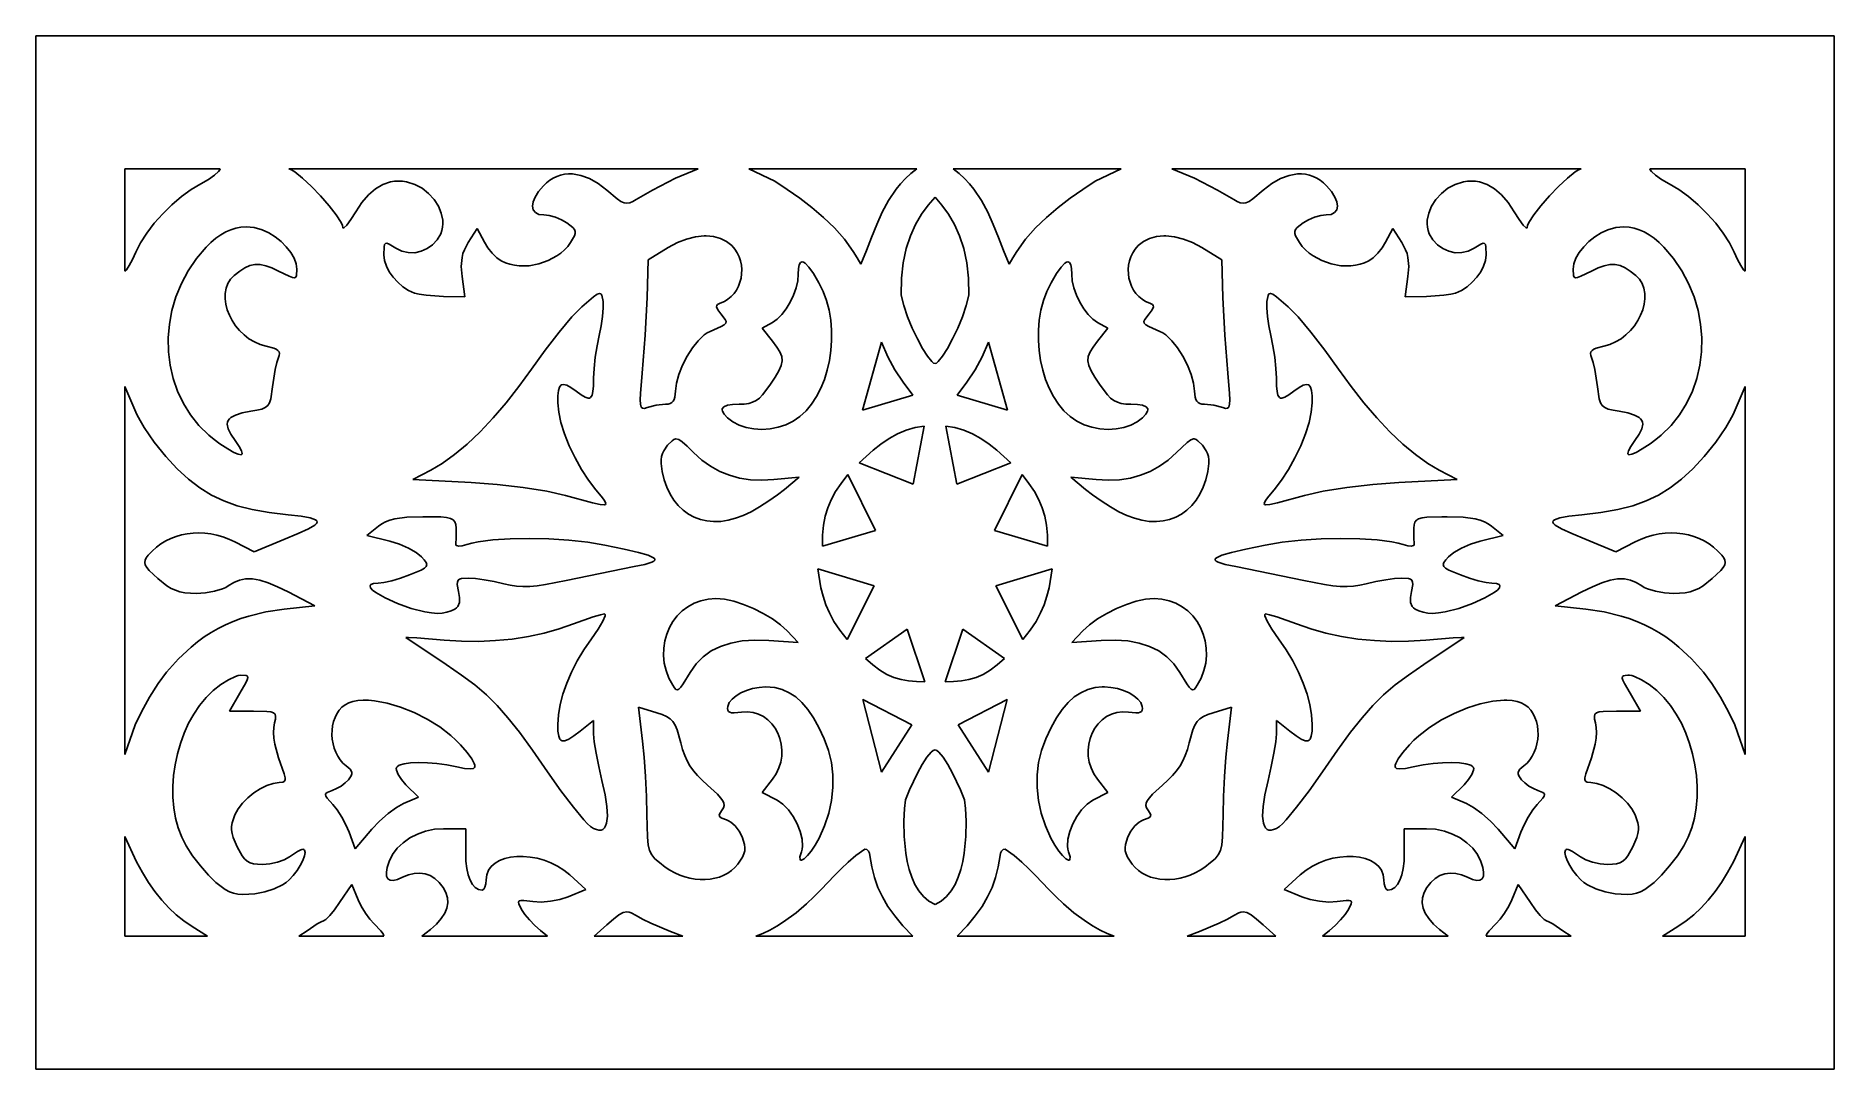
# Model space of a CAD drawing. Extents: x -213 to 423, y -34 to 331.
import ezdxf

# ---------------------------------------------------------------- set-up
doc = ezdxf.new("R2010")
doc.units = 0

msp = doc.modelspace()

# ---------------------------------------------------------------- linework, layer by layer
at = {"layer": 'Layer 1'}
for p, q in [((-213.293751, 331.44174), (-213.293751, -34.441721)), ((104.947082, 331.44174), (-213.293751, 331.44174)), ((-213.293751, 331.44174), (-213.293751, 331.44174)), ((105.052916, 331.44174), (104.947082, 331.44174)), ((423.293738, 331.44174), (105.052916, 331.44174)), ((423.293738, -34.441721), (423.293738, 331.44174)), ((-181.87889, 284.407642), (-148.091598, 284.407642)), ((-181.87889, 248.115628), (-181.87889, 284.407642)), ((-181.87889, 284.407642), (-181.87889, 284.407642)), ((-152.245447, 280.604146), (-154.882571, 279.098337)), ((-150.086165, 282.110095), (-152.245447, 280.604146)), ((-148.627343, 283.437491), (-150.086165, 282.110095)), ((-148.230172, 283.97839), (-148.627343, 283.437491)), ((-148.091598, 284.407642), (-148.230172, 283.97839)), ((-123.785209, 284.407642), (21.118263, 284.407642)), ((-122.826346, 284.022033), (-123.785209, 284.407642)), ((-123.785209, 284.407642), (-123.785209, 284.407642)), ((-121.666355, 283.318039), (-122.826346, 284.022033)), ((-118.887956, 281.123324), (-121.666355, 283.318039)), ((-115.739936, 278.160348), (-118.887956, 281.123324)), ((-31.364901, 280.337746), (-32.541374, 279.417912)), ((-30.134322, 281.099664), (-31.364901, 280.337746)), ((-28.854075, 281.703966), (-30.134322, 281.099664)), ((-27.528594, 282.150948), (-28.854075, 281.703966)), ((-26.162315, 282.44091), (-27.528594, 282.150948)), ((-24.759673, 282.574149), (-26.162315, 282.44091)), ((-23.325104, 282.550965), (-24.759673, 282.574149)), ((-20.377929, 282.036515), (-23.325104, 282.550965)), ((-17.356273, 280.899948), (-20.377929, 282.036515)), ((-14.295622, 279.143649), (-17.356273, 280.899948)), ((13.119027, 281.10035), (4.934356, 276.837554)), ((21.118263, 284.407642), (13.119027, 281.10035)), ((39.074652, 284.407642), (98.552985, 284.407642)), ((48.30861, 279.962642), (39.074652, 284.407642)), ((39.074652, 284.407642), (39.074652, 284.407642)), ((94.524463, 280.908472), (92.801594, 279.064634)), ((96.435168, 282.690311), (94.524463, 280.908472)), ((98.552985, 284.407642), (96.435168, 282.690311)), ((111.447013, 284.407642), (170.925346, 284.407642)), ((113.564829, 282.690311), (111.447013, 284.407642)), ((111.447013, 284.407642), (111.447013, 284.407642)), ((115.475533, 280.908472), (113.564829, 282.690311)), ((117.198401, 279.064634), (115.475533, 280.908472)), ((170.925346, 284.407642), (161.691388, 279.962642)), ((188.881735, 284.407642), (333.78521, 284.407642)), ((196.880971, 281.10035), (188.881735, 284.407642)), ((188.881735, 284.407642), (188.881735, 284.407642)), ((205.06564, 276.837554), (196.880971, 281.10035)), ((227.356269, 280.899948), (224.295618, 279.143649)), ((230.377925, 282.036515), (227.356269, 280.899948)), ((233.3251, 282.550965), (230.377925, 282.036515)), ((234.759669, 282.574149), (233.3251, 282.550965)), ((236.162311, 282.44091), (234.759669, 282.574149)), ((237.528591, 282.150948), (236.162311, 282.44091)), ((238.854072, 281.703966), (237.528591, 282.150948)), ((240.13432, 281.099664), (238.854072, 281.703966)), ((241.364898, 280.337746), (240.13432, 281.099664)), ((242.541372, 279.417912), (241.364898, 280.337746)), ((328.887948, 281.123324), (325.739924, 278.160348)), ((331.666351, 283.318039), (328.887948, 281.123324)), ((332.826344, 284.022033), (331.666351, 283.318039)), ((333.78521, 284.407642), (332.826344, 284.022033)), ((358.091599, 284.407642), (391.878876, 284.407642)), ((358.230165, 283.97839), (358.091599, 284.407642)), ((358.091599, 284.407642), (358.091599, 284.407642)), ((358.627333, 283.437491), (358.230165, 283.97839)), ((360.086155, 282.110095), (358.627333, 283.437491)), ((362.245436, 280.604146), (360.086155, 282.110095)), ((364.882543, 279.098337), (362.245436, 280.604146)), ((391.878876, 284.407642), (391.878876, 248.115628)), ((-161.750394, 274.56818), (-165.160633, 271.657626)), ((-158.290498, 277.083961), (-161.750394, 274.56818)), ((-154.882571, 279.098337), (-158.290498, 277.083961)), ((-112.512222, 274.765964), (-115.739936, 278.160348)), ((-109.494738, 271.277024), (-112.512222, 274.765964)), ((-95.53589, 275.131283), (-97.896008, 272.4346)), ((-93.042055, 277.249518), (-95.53589, 275.131283)), ((-90.431913, 278.781128), (-93.042055, 277.249518)), ((-87.722873, 279.717941), (-90.431913, 278.781128)), ((-86.336707, 279.960744), (-87.722873, 279.717941)), ((-84.932344, 280.051782), (-86.336707, 279.960744)), ((-83.511963, 279.990034), (-84.932344, 280.051782)), ((-82.077737, 279.774477), (-83.511963, 279.990034)), ((-79.176459, 278.87785), (-82.077737, 279.774477)), ((-76.563641, 277.494228), (-79.176459, 278.87785)), ((-74.268601, 275.689729), (-76.563641, 277.494228)), ((-72.34192, 273.560624), (-74.268601, 275.689729)), ((-36.583774, 274.385203), (-37.301335, 272.639058)), ((-35.370029, 276.3007), (-36.583774, 274.385203)), ((-33.659307, 278.339864), (-35.370029, 276.3007)), ((-32.541374, 279.417912), (-33.659307, 278.339864)), ((-11.231459, 276.770003), (-14.295622, 279.143649)), ((-7.564662, 273.716911), (-11.231459, 276.770003)), ((4.934356, 276.837554), (-0.753959, 273.568545)), ((52.700463, 277.07517), (48.30861, 279.962642)), ((57.087382, 273.995029), (52.700463, 277.07517)), ((61.387608, 270.706607), (57.087382, 273.995029)), ((91.247286, 277.161305), (88.567245, 273.186203)), ((92.801594, 279.064634), (91.247286, 277.161305)), ((102.559952, 271.522975), (104.999999, 274.335837)), ((104.999999, 274.335837), (107.440046, 271.522975)), ((104.999999, 274.335837), (104.999999, 274.335837)), ((118.75271, 277.161305), (117.198401, 279.064634)), ((121.43275, 273.186203), (118.75271, 277.161305)), ((152.912616, 273.995029), (148.61239, 270.706607)), ((157.299534, 277.07517), (152.912616, 273.995029)), ((161.691388, 279.962642), (157.299534, 277.07517)), ((210.753957, 273.568545), (205.06564, 276.837554)), ((221.231457, 276.770003), (217.564659, 273.716911)), ((224.295618, 279.143649), (221.231457, 276.770003)), ((243.659304, 278.339864), (242.541372, 279.417912)), ((245.370025, 276.3007), (243.659304, 278.339864)), ((246.58377, 274.385203), (245.370025, 276.3007)), ((247.301331, 272.639058), (246.58377, 274.385203)), ((284.268601, 275.689729), (282.341919, 273.560624)), ((286.563642, 277.494228), (284.268601, 275.689729)), ((289.17646, 278.87785), (286.563642, 277.494228)), ((292.077736, 279.774477), (289.17646, 278.87785)), ((293.511961, 279.990034), (292.077736, 279.774477)), ((294.932341, 280.051782), (293.511961, 279.990034)), ((296.336702, 279.960744), (294.932341, 280.051782)), ((297.722866, 279.717941), (296.336702, 279.960744)), ((300.431902, 278.781128), (297.722866, 279.717941)), ((303.042041, 277.249518), (300.431902, 278.781128)), ((305.535874, 275.131283), (303.042041, 277.249518)), ((307.895992, 272.4346), (305.535874, 275.131283)), ((322.512207, 274.765964), (319.49472, 271.277024)), ((325.739924, 278.160348), (322.512207, 274.765964)), ((368.290471, 277.083961), (364.882543, 279.098337)), ((371.750369, 274.56818), (368.290471, 277.083961)), ((375.16061, 271.657626), (371.750369, 274.56818)), ((-168.419591, 268.458932), (-171.425645, 265.078731)), ((-165.160633, 271.657626), (-168.419591, 268.458932)), ((-106.977409, 268.030381), (-109.494738, 271.277024)), ((-105.25016, 265.362886), (-106.977409, 268.030381)), ((-100.105001, 269.167642), (-101.844413, 266.420456)), ((-97.896008, 272.4346), (-100.105001, 269.167642)), ((-70.834178, 271.203178), (-72.34192, 273.560624)), ((-69.795959, 268.71366), (-70.834178, 271.203178)), ((-69.277841, 266.188338), (-69.795959, 268.71366)), ((-37.301335, 272.639058), (-37.523504, 271.107949)), ((-37.523504, 271.107949), (-37.251072, 269.837561)), ((-37.251072, 269.837561), (-36.484833, 268.87358)), ((-36.484833, 268.87358), (-35.225577, 268.261689)), ((-35.225577, 268.261689), (-33.474098, 268.047573)), ((-33.474098, 268.047573), (-31.556369, 267.82511)), ((-31.556369, 267.82511), (-29.384176, 267.219889)), ((-6.220852, 272.823201), (-7.564662, 273.716911)), ((-5.081977, 272.314233), (-6.220852, 272.823201)), ((-4.056943, 272.162144), (-5.081977, 272.314233)), ((-3.054658, 272.339074), (-4.056943, 272.162144)), ((-1.984027, 272.817162), (-3.054658, 272.339074)), ((-0.753959, 273.568545), (-1.984027, 272.817162)), ((65.519386, 267.194293), (61.387608, 270.706607)), ((86.330136, 269.00323), (84.381751, 264.632449)), ((88.567245, 273.186203), (86.330136, 269.00323)), ((98.145085, 264.686499), (100.251924, 268.312841)), ((100.251924, 268.312841), (102.559952, 271.522975)), ((107.440046, 271.522975), (109.748074, 268.312841)), ((109.748074, 268.312841), (111.854913, 264.686499)), ((123.66986, 269.00323), (121.43275, 273.186203)), ((125.618245, 264.632449), (123.66986, 269.00323)), ((148.61239, 270.706607), (144.480612, 267.194293)), ((211.984024, 272.817162), (210.753957, 273.568545)), ((213.054653, 272.339074), (211.984024, 272.817162)), ((214.056938, 272.162144), (213.054653, 272.339074)), ((215.081972, 272.314233), (214.056938, 272.162144)), ((216.220848, 272.823201), (215.081972, 272.314233)), ((217.564659, 273.716911), (216.220848, 272.823201)), ((239.384171, 267.219889), (241.556364, 267.82511)), ((241.556364, 267.82511), (243.474096, 268.047573)), ((243.474096, 268.047573), (245.225575, 268.261689)), ((245.225575, 268.261689), (246.48483, 268.87358)), ((246.48483, 268.87358), (247.251069, 269.837561)), ((247.251069, 269.837561), (247.5235, 271.107949)), ((247.5235, 271.107949), (247.301331, 272.639058)), ((279.795955, 268.71366), (279.277837, 266.188338)), ((280.834176, 271.203178), (279.795955, 268.71366)), ((282.341919, 273.560624), (280.834176, 271.203178)), ((310.104988, 269.167642), (307.895992, 272.4346)), ((311.844393, 266.420456), (310.104988, 269.167642)), ((316.977391, 268.030381), (315.250144, 265.362886)), ((319.49472, 271.277024), (316.977391, 268.030381)), ((378.419572, 268.458932), (375.16061, 271.657626)), ((381.425628, 265.078731), (378.419572, 268.458932)), ((-174.077171, 261.623657), (-176.272544, 258.200342)), ((-171.425645, 265.078731), (-174.077171, 261.623657)), ((-149.605148, 259.76548), (-147.858759, 261.001682)), ((-147.858759, 261.001682), (-146.093333, 262.017427)), ((-146.093333, 262.017427), (-144.311453, 262.811841)), ((-144.311453, 262.811841), (-142.515702, 263.384048)), ((-142.515702, 263.384048), (-140.708663, 263.733172)), ((-140.708663, 263.733172), (-138.892918, 263.858337)), ((-138.892918, 263.858337), (-136.037837, 263.605793)), ((-138.892918, 263.858337), (-138.892918, 263.858337)), ((-136.037837, 263.605793), (-133.177918, 262.800003)), ((-133.177918, 262.800003), (-130.81736, 261.702512)), ((-130.81736, 261.702512), (-128.567878, 260.278893)), ((-104.773418, 264.351586), (-105.25016, 265.362886)), ((-104.602918, 263.611392), (-104.773418, 264.351586)), ((-104.507862, 263.380711), (-104.602918, 263.611392)), ((-104.242134, 263.459967), (-104.507862, 263.380711)), ((-103.273045, 264.45711), (-104.242134, 263.459967)), ((-101.844413, 266.420456), (-103.273045, 264.45711)), ((-71.278769, 259.256963), (-70.004237, 261.415351)), ((-70.004237, 261.415351), (-69.586503, 262.543807)), ((-69.586503, 262.543807), (-69.330407, 263.723479)), ((-69.330407, 263.723479), (-69.229627, 264.942334)), ((-69.229627, 264.942334), (-69.277841, 266.188338)), ((-57.039654, 263.223337), (-60.232293, 258.346184)), ((-54.526112, 258.434378), (-57.039654, 263.223337)), ((-29.384176, 267.219889), (-27.224062, 266.325159)), ((-27.224062, 266.325159), (-25.34257, 265.23417)), ((-25.34257, 265.23417), (-23.225534, 263.591704)), ((-23.225534, 263.591704), (-22.64453, 262.902919)), ((-22.380086, 261.475662), (-22.673659, 260.611357)), ((-22.64453, 262.902919), (-22.366545, 262.218544)), ((-22.366545, 262.218544), (-22.380086, 261.475662)), ((69.400958, 263.442476), (65.519386, 267.194293)), ((72.950568, 259.435544), (69.400958, 263.442476)), ((84.381751, 264.632449), (82.567883, 260.093924)), ((96.308604, 260.625014), (98.145085, 264.686499)), ((111.854913, 264.686499), (113.691394, 260.625014)), ((127.432114, 260.093924), (125.618245, 264.632449)), ((140.59904, 263.442476), (137.04943, 259.435544)), ((144.480612, 267.194293), (140.59904, 263.442476)), ((232.366541, 262.218544), (232.644525, 262.902919)), ((232.380082, 261.475662), (232.366541, 262.218544)), ((232.673657, 260.611357), (232.380082, 261.475662)), ((232.644525, 262.902919), (233.225529, 263.591704)), ((233.225529, 263.591704), (235.342568, 265.23417)), ((235.342568, 265.23417), (237.224059, 266.325159)), ((237.224059, 266.325159), (239.384171, 267.219889)), ((267.039652, 263.223337), (264.52611, 258.434378)), ((270.232291, 258.346184), (267.039652, 263.223337)), ((279.277837, 266.188338), (279.229623, 264.942334)), ((279.229623, 264.942334), (279.330403, 263.723479)), ((279.330403, 263.723479), (279.586499, 262.543807)), ((279.586499, 262.543807), (280.004235, 261.415351)), ((280.004235, 261.415351), (281.27877, 259.256963)), ((313.273024, 264.45711), (311.844393, 266.420456)), ((314.242116, 263.459967), (313.273024, 264.45711)), ((314.507846, 263.380711), (314.242116, 263.459967)), ((314.602904, 263.611392), (314.507846, 263.380711)), ((314.773403, 264.351586), (314.602904, 263.611392)), ((315.250144, 265.362886), (314.773403, 264.351586)), ((338.567856, 260.278893), (340.817341, 261.702512)), ((340.817341, 261.702512), (343.177904, 262.800003)), ((343.177904, 262.800003), (346.037817, 263.605793)), ((346.037817, 263.605793), (348.892904, 263.858337)), ((348.892904, 263.858337), (350.708645, 263.733172)), ((348.892904, 263.858337), (348.892904, 263.858337)), ((350.708645, 263.733172), (352.515682, 263.384048)), ((352.515682, 263.384048), (354.311431, 262.811841)), ((354.311431, 262.811841), (356.09331, 262.017427)), ((356.09331, 262.017427), (357.858738, 261.001682)), ((357.858738, 261.001682), (359.605132, 259.76548)), ((384.077156, 261.623657), (381.425628, 265.078731)), ((386.27253, 258.200342), (384.077156, 261.623657)), ((-177.91014, 254.91542), (-179.098174, 252.276922)), ((-176.272544, 258.200342), (-177.91014, 254.91542)), ((-156.474873, 252.578533), (-153.030487, 256.635212)), ((-153.030487, 256.635212), (-151.329919, 258.309698)), ((-151.329919, 258.309698), (-149.605148, 259.76548)), ((-128.567878, 260.278893), (-126.492244, 258.600474)), ((-126.492244, 258.600474), (-124.653233, 256.738586)), ((-124.653233, 256.738586), (-123.113618, 254.764557)), ((-123.113618, 254.764557), (-121.936173, 252.749716)), ((-90.130209, 253.910003), (-90.045276, 256.774282)), ((-90.045276, 256.774282), (-89.8705, 257.574736)), ((-89.8705, 257.574736), (-89.546532, 257.987553)), ((-89.546532, 257.987553), (-89.027634, 258.037852)), ((-89.027634, 258.037852), (-88.268065, 257.750747)), ((-88.268065, 257.750747), (-85.843959, 256.264795)), ((-85.843959, 256.264795), (-83.723817, 255.210562)), ((-83.723817, 255.210562), (-81.482224, 254.69391)), ((-81.482224, 254.69391), (-79.19993, 254.688629)), ((-79.19993, 254.688629), (-76.957687, 255.168506)), ((-76.957687, 255.168506), (-74.836245, 256.107329)), ((-74.836245, 256.107329), (-72.916355, 257.478885)), ((-72.916355, 257.478885), (-71.278769, 259.256963)), ((-61.632456, 255.719738), (-62.112715, 254.354949)), ((-60.232293, 258.346184), (-61.632456, 255.719738)), ((-53.279382, 256.427898), (-54.526112, 258.434378)), ((-51.738855, 254.504815), (-53.279382, 256.427898)), ((-26.189724, 255.688126), (-27.464944, 254.559597)), ((-25.047493, 256.925333), (-26.189724, 255.688126)), ((-24.054931, 258.266809), (-25.047493, 256.925333)), ((-22.673659, 260.611357), (-24.054931, 258.266809)), ((3.470555, 252.199031), (10.561388, 256.494101)), ((10.561388, 256.494101), (13.836511, 258.24208)), ((13.836511, 258.24208), (17.075838, 259.51805)), ((17.075838, 259.51805), (20.230734, 260.320535)), ((20.230734, 260.320535), (23.252569, 260.648059)), ((23.252569, 260.648059), (23.984582, 260.656878)), ((23.984582, 260.656878), (26.603639, 260.41799)), ((23.984582, 260.656878), (23.984582, 260.656878)), ((26.603639, 260.41799), (29.012186, 259.757773)), ((29.012186, 259.757773), (31.171324, 258.676189)), ((31.171324, 258.676189), (33.042152, 257.173198)), ((33.042152, 257.173198), (34.105238, 255.952694)), ((34.105238, 255.952694), (34.973616, 254.628604)), ((76.086459, 255.157887), (72.950568, 259.435544)), ((77.473711, 252.912657), (76.086459, 255.157887)), ((80.734326, 255.407717), (78.726874, 250.593892)), ((82.567883, 260.093924), (80.734326, 255.407717)), ((93.723395, 251.12088), (94.811651, 256.109453)), ((94.811651, 256.109453), (96.308604, 260.625014)), ((113.691394, 260.625014), (115.188348, 256.109453)), ((115.188348, 256.109453), (116.276604, 251.12088)), ((129.265671, 255.407717), (127.432114, 260.093924)), ((131.273124, 250.593892), (129.265671, 255.407717)), ((133.913539, 255.157887), (132.526287, 252.912657)), ((137.04943, 259.435544), (133.913539, 255.157887)), ((175.02638, 254.628604), (175.894758, 255.952694)), ((175.894758, 255.952694), (176.957846, 257.173198)), ((176.957846, 257.173198), (178.828673, 258.676189)), ((178.828673, 258.676189), (180.98781, 259.757773)), ((180.98781, 259.757773), (183.396357, 260.41799)), ((183.396357, 260.41799), (186.015416, 260.656878)), ((186.015416, 260.656878), (186.747429, 260.648059)), ((186.015416, 260.656878), (186.015416, 260.656878)), ((186.747429, 260.648059), (189.769262, 260.320535)), ((189.769262, 260.320535), (192.924157, 259.51805)), ((192.924157, 259.51805), (196.163484, 258.24208)), ((196.163484, 258.24208), (199.43861, 256.494101)), ((199.43861, 256.494101), (206.529443, 252.199031)), ((234.054929, 258.266809), (232.673657, 260.611357)), ((235.04749, 256.925333), (234.054929, 258.266809)), ((236.189721, 255.688126), (235.04749, 256.925333)), ((237.46494, 254.559597), (236.189721, 255.688126)), ((263.279379, 256.427898), (261.73885, 254.504815)), ((264.52611, 258.434378), (263.279379, 256.427898)), ((271.632451, 255.719738), (270.232291, 258.346184)), ((272.11271, 254.354949), (271.632451, 255.719738)), ((281.27877, 259.256963), (282.916358, 257.478885)), ((282.916358, 257.478885), (284.836248, 256.107329)), ((284.836248, 256.107329), (286.957689, 255.168506)), ((286.957689, 255.168506), (289.199928, 254.688629)), ((289.199928, 254.688629), (291.482216, 254.69391)), ((291.482216, 254.69391), (293.723801, 255.210562)), ((293.723801, 255.210562), (295.843932, 256.264795)), ((295.843932, 256.264795), (298.268057, 257.750747)), ((298.268057, 257.750747), (299.027627, 258.037852)), ((299.027627, 258.037852), (299.546525, 257.987553)), ((299.546525, 257.987553), (299.870491, 257.574736)), ((299.870491, 257.574736), (300.045266, 256.774282)), ((300.045266, 256.774282), (300.13021, 253.910003)), ((331.936158, 252.749716), (333.1136, 254.764557)), ((333.1136, 254.764557), (334.653213, 256.738586)), ((334.653213, 256.738586), (336.492222, 258.600474)), ((336.492222, 258.600474), (338.567856, 260.278893)), ((359.605132, 259.76548), (361.329909, 258.309698)), ((361.329909, 258.309698), (363.030488, 256.635212)), ((363.030488, 256.635212), (366.474868, 252.578533)), ((387.910126, 254.91542), (386.27253, 258.200342)), ((389.09816, 252.276922), (387.910126, 254.91542)), ((-181.21151, 248.652752), (-181.87889, 248.115628)), ((-180.241618, 250.114608), (-181.21151, 248.652752)), ((-179.098174, 252.276922), (-180.241618, 250.114608)), ((-159.404802, 248.265995), (-156.474873, 252.578533)), ((-139.330607, 249.335766), (-141.163609, 248.195945)), ((-137.551133, 250.085778), (-139.330607, 249.335766)), ((-135.766709, 250.451875), (-137.551133, 250.085778)), ((-133.91886, 250.439951), (-135.766709, 250.451875)), ((-131.949109, 250.055902), (-133.91886, 250.439951)), ((-129.798982, 249.305621), (-131.949109, 250.055902)), ((-127.410001, 248.195003), (-129.798982, 249.305621)), ((-121.936173, 252.749716), (-121.183673, 250.765394)), ((-121.183673, 250.765394), (-120.91889, 248.88292)), ((-120.91889, 248.88292), (-121.020649, 246.627854)), ((-89.897558, 251.962884), (-90.130209, 253.910003)), ((-89.235456, 249.953948), (-89.897558, 251.962884)), ((-88.197678, 247.950044), (-89.235456, 249.953948)), ((-62.45106, 252.931016), (-62.715906, 249.831422)), ((-62.715906, 249.831422), (-62.454793, 246.272365)), ((-62.112715, 254.354949), (-62.45106, 252.931016)), ((-50.099265, 252.884048), (-51.738855, 254.504815)), ((-48.555348, 251.784517), (-50.099265, 252.884048)), ((-47.069161, 251.099016), (-48.555348, 251.784517)), ((-45.499121, 250.579509), (-47.069161, 251.099016)), ((-43.861909, 250.221588), (-45.499121, 250.579509)), ((-42.174205, 250.020842), (-43.861909, 250.221588)), ((-38.714042, 250.073244), (-42.174205, 250.020842)), ((-35.252072, 250.701444), (-38.714042, 250.073244)), ((-31.921735, 251.870172), (-35.252072, 250.701444)), ((-28.856472, 253.544156), (-31.921735, 251.870172)), ((-27.464944, 254.559597), (-28.856472, 253.544156)), ((3.038402, 238.837573), (3.470555, 252.199031)), ((34.973616, 254.628604), (35.651405, 253.221616)), ((35.651405, 253.221616), (36.142726, 251.752419)), ((36.142726, 251.752419), (36.451699, 250.241702)), ((36.451699, 250.241702), (36.582447, 248.710151)), ((36.582447, 248.710151), (36.539088, 247.178457)), ((56.590068, 247.127851), (56.674375, 249.045966)), ((56.674375, 249.045966), (56.928803, 250.411908)), ((56.928803, 250.411908), (57.355618, 251.225023)), ((57.355618, 251.225023), (57.957082, 251.484656)), ((57.957082, 251.484656), (58.436971, 251.358662)), ((57.957082, 251.484656), (57.957082, 251.484656)), ((58.436971, 251.358662), (58.990334, 251.002923)), ((58.990334, 251.002923), (60.319018, 249.60201)), ((60.319018, 249.60201), (61.946195, 247.281517)), ((78.726874, 250.593892), (77.473711, 252.912657)), ((93.113005, 245.640361), (93.723395, 251.12088)), ((116.276604, 251.12088), (116.886993, 245.640361)), ((132.526287, 252.912657), (131.273124, 250.593892)), ((148.053803, 247.281517), (149.680981, 249.60201)), ((149.680981, 249.60201), (151.009665, 251.002923)), ((151.009665, 251.002923), (151.563028, 251.358662)), ((151.563028, 251.358662), (152.042916, 251.484656)), ((152.042916, 251.484656), (152.644381, 251.225023)), ((152.042916, 251.484656), (152.042916, 251.484656)), ((152.644381, 251.225023), (153.071196, 250.411908)), ((153.071196, 250.411908), (153.325624, 249.045966)), ((153.325624, 249.045966), (153.409929, 247.127851)), ((173.417548, 248.710151), (173.548296, 250.241702)), ((173.460907, 247.178457), (173.417548, 248.710151)), ((173.548296, 250.241702), (173.85727, 251.752419)), ((173.85727, 251.752419), (174.348591, 253.221616)), ((174.348591, 253.221616), (175.02638, 254.628604)), ((206.529443, 252.199031), (206.961596, 238.837573)), ((238.856468, 253.544156), (237.46494, 254.559597)), ((241.92173, 251.870172), (238.856468, 253.544156)), ((245.252067, 250.701444), (241.92173, 251.870172)), ((248.714038, 250.073244), (245.252067, 250.701444)), ((252.174202, 250.020842), (248.714038, 250.073244)), ((253.861906, 250.221588), (252.174202, 250.020842)), ((255.499119, 250.579509), (253.861906, 250.221588)), ((257.069158, 251.099016), (255.499119, 250.579509)), ((258.555346, 251.784517), (257.069158, 251.099016)), ((260.09926, 252.884048), (258.555346, 251.784517)), ((261.73885, 254.504815), (260.09926, 252.884048)), ((272.451056, 252.931016), (272.11271, 254.354949)), ((272.715903, 249.831422), (272.451056, 252.931016)), ((272.454791, 246.272365), (272.715903, 249.831422)), ((299.235453, 249.953948), (298.197672, 247.950044)), ((299.897558, 251.962884), (299.235453, 249.953948)), ((300.13021, 253.910003), (299.897558, 251.962884)), ((330.918876, 248.88292), (331.183659, 250.765394)), ((331.020633, 246.627854), (330.918876, 248.88292)), ((331.183659, 250.765394), (331.936158, 252.749716)), ((339.798963, 249.305621), (337.409988, 248.195003)), ((341.949089, 250.055902), (339.798963, 249.305621)), ((343.918839, 250.439951), (341.949089, 250.055902)), ((345.76669, 250.451875), (343.918839, 250.439951)), ((347.551116, 250.085778), (345.76669, 250.451875)), ((349.330593, 249.335766), (347.551116, 250.085778)), ((351.163595, 248.195945), (349.330593, 249.335766)), ((366.474868, 252.578533), (369.404794, 248.265995)), ((390.241603, 250.114608), (389.09816, 252.276922)), ((391.211495, 248.652752), (390.241603, 250.114608)), ((391.878876, 248.115628), (391.211495, 248.652752)), ((-163.734152, 239.05898), (-161.82349, 243.744008)), ((-161.82349, 243.744008), (-159.404802, 248.265995)), ((-145.972196, 242.065099), (-146.29245, 240.253312)), ((-145.344968, 243.759294), (-145.972196, 242.065099)), ((-144.395521, 245.302275), (-145.344968, 243.759294)), ((-143.108612, 246.66042), (-144.395521, 245.302275)), ((-141.163609, 248.195945), (-143.108612, 246.66042)), ((-123.658335, 246.346103), (-127.410001, 248.195003)), ((-122.504683, 245.907433), (-123.658335, 246.346103)), ((-121.731174, 245.802984), (-122.504683, 245.907433)), ((-121.261824, 246.040532), (-121.731174, 245.802984)), ((-121.020649, 246.627854), (-121.261824, 246.040532)), ((-86.838001, 246.01802), (-88.197678, 247.950044)), ((-85.210202, 244.224725), (-86.838001, 246.01802)), ((-83.368057, 242.637007), (-85.210202, 244.224725)), ((-81.365342, 241.321715), (-83.368057, 242.637007)), ((-62.454793, 246.272365), (-61.493473, 239.066878)), ((35.405586, 242.78939), (34.707013, 241.464001)), ((35.946538, 244.197387), (35.405586, 242.78939)), ((36.325745, 245.667306), (35.946538, 244.197387)), ((36.539088, 247.178457), (36.325745, 245.667306)), ((54.900286, 239.650428), (55.803062, 242.206724)), ((55.803062, 242.206724), (56.384319, 244.732979)), ((56.384319, 244.732979), (56.590068, 247.127851)), ((61.946195, 247.281517), (63.874929, 244.041045)), ((63.874929, 244.041045), (65.383458, 240.970698)), ((93.049652, 239.648962), (93.113005, 245.640361)), ((116.886993, 245.640361), (116.950346, 239.648962)), ((144.61654, 240.970698), (146.125068, 244.041045)), ((146.125068, 244.041045), (148.053803, 247.281517)), ((153.409929, 247.127851), (153.615679, 244.732979)), ((153.615679, 244.732979), (154.196935, 242.206724)), ((154.196935, 242.206724), (155.09971, 239.650428)), ((173.67425, 245.667306), (173.460907, 247.178457)), ((174.053458, 244.197387), (173.67425, 245.667306)), ((174.59441, 242.78939), (174.053458, 244.197387)), ((175.292984, 241.464001), (174.59441, 242.78939)), ((271.493471, 239.066878), (272.454791, 246.272365)), ((293.368043, 242.637007), (291.365328, 241.321715)), ((295.210191, 244.224725), (293.368043, 242.637007)), ((296.837993, 246.01802), (295.210191, 244.224725)), ((298.197672, 247.950044), (296.837993, 246.01802)), ((331.261806, 246.040532), (331.020633, 246.627854)), ((331.731154, 245.802984), (331.261806, 246.040532)), ((332.504662, 245.907433), (331.731154, 245.802984)), ((333.658314, 246.346103), (332.504662, 245.907433)), ((337.409988, 248.195003), (333.658314, 246.346103)), ((353.108599, 246.66042), (351.163595, 248.195945)), ((354.395504, 245.302275), (353.108599, 246.66042)), ((355.344948, 243.759294), (354.395504, 245.302275)), ((355.972175, 242.065099), (355.344948, 243.759294)), ((356.292429, 240.253312), (355.972175, 242.065099)), ((369.404794, 248.265995), (371.823479, 243.744008)), ((371.823479, 243.744008), (373.734139, 239.05898)), ((-165.140002, 234.257322), (-163.734152, 239.05898)), ((-146.29245, 240.253312), (-146.320974, 238.357553)), ((-146.320974, 238.357553), (-146.073012, 236.411445)), ((-146.073012, 236.411445), (-145.563808, 234.44861)), ((-79.255834, 240.345698), (-81.365342, 241.321715)), ((-77.607577, 239.948543), (-79.255834, 240.345698)), ((-75.127933, 239.601494), (-77.607577, 239.948543)), ((-69.016459, 239.20799), (-75.127933, 239.601494)), ((-61.493473, 239.066878), (-69.016459, 239.20799)), ((-23.548821, 231.93356), (-20.015626, 235.54792)), ((-20.015626, 235.54792), (-15.889812, 239.076128)), ((-15.889812, 239.076128), (-14.636859, 239.956935)), ((-14.636859, 239.956935), (-13.789098, 240.283962)), ((-13.789098, 240.283962), (-13.296186, 240.132815)), ((-13.789098, 240.283962), (-13.789098, 240.283962)), ((-13.296186, 240.132815), (-12.969295, 239.586392)), ((-12.969295, 239.586392), (-12.536737, 237.373545)), ((-12.536737, 237.373545), (-12.455388, 235.122716)), ((2.348874, 225.464029), (3.038402, 238.837573)), ((27.748406, 235.956068), (27.685961, 235.560357)), ((27.685961, 235.560357), (28.095466, 234.499973)), ((27.987815, 236.283793), (27.748406, 235.956068)), ((28.994027, 236.800281), (27.987815, 236.283793)), ((30.418904, 237.402301), (28.994027, 236.800281)), ((31.706761, 238.190371), (30.418904, 237.402301)), ((32.853479, 239.143803), (31.706761, 238.190371)), ((33.854937, 240.241909), (32.853479, 239.143803)), ((34.707013, 241.464001), (33.854937, 240.241909)), ((52.346118, 234.853069), (53.729976, 237.16543)), ((53.729976, 237.16543), (54.900286, 239.650428)), ((65.383458, 240.970698), (66.580629, 237.715106)), ((66.580629, 237.715106), (67.473825, 234.314075)), ((93.959825, 235.961568), (93.049652, 239.648962)), ((95.305533, 231.989601), (93.959825, 235.961568)), ((116.040173, 235.961568), (114.694464, 231.989601)), ((116.950346, 239.648962), (116.040173, 235.961568)), ((142.526174, 234.314075), (143.419369, 237.715106)), ((143.419369, 237.715106), (144.61654, 240.970698)), ((155.09971, 239.650428), (156.27002, 237.16543)), ((156.27002, 237.16543), (157.653877, 234.853069)), ((176.14506, 240.241909), (175.292984, 241.464001)), ((177.146518, 239.143803), (176.14506, 240.241909)), ((178.293236, 238.190371), (177.146518, 239.143803)), ((179.581094, 237.402301), (178.293236, 238.190371)), ((181.005971, 236.800281), (179.581094, 237.402301)), ((182.012181, 236.283793), (181.005971, 236.800281)), ((181.904531, 234.499973), (182.314035, 235.560357)), ((182.25159, 235.956068), (182.012181, 236.283793)), ((182.314035, 235.560357), (182.25159, 235.956068)), ((206.961596, 238.837573), (207.651122, 225.464029)), ((222.455384, 235.122716), (222.536735, 237.373545)), ((222.536735, 237.373545), (222.937389, 239.491031)), ((222.937389, 239.491031), (223.225567, 240.05983)), ((223.225567, 240.05983), (223.647985, 240.283962)), ((223.647985, 240.283962), (223.789096, 240.283962)), ((223.647985, 240.283962), (223.647985, 240.283962)), ((223.789096, 240.283962), (224.636856, 239.956935)), ((224.636856, 239.956935), (225.889808, 239.076128)), ((225.889808, 239.076128), (230.015624, 235.54792)), ((230.015624, 235.54792), (233.548818, 231.93356)), ((279.016457, 239.20799), (271.493471, 239.066878)), ((285.127925, 239.601494), (279.016457, 239.20799)), ((287.607565, 239.948543), (285.127925, 239.601494)), ((289.255821, 240.345698), (287.607565, 239.948543)), ((291.365328, 241.321715), (289.255821, 240.345698)), ((355.56379, 234.44861), (356.072992, 236.411445)), ((356.072992, 236.411445), (356.320954, 238.357553)), ((356.320954, 238.357553), (356.292429, 240.253312)), ((373.734139, 239.05898), (375.139987, 234.257322)), ((-166.450128, 224.48975), (-166.044256, 229.385442)), ((-166.044256, 229.385442), (-165.140002, 234.257322)), ((-145.563808, 234.44861), (-144.808606, 232.502669)), ((-144.808606, 232.502669), (-143.822651, 230.607243)), ((-143.822651, 230.607243), (-142.621185, 228.795954)), ((-28.094645, 226.558178), (-23.548821, 231.93356)), ((-12.684321, 232.10644), (-13.179011, 228.71849)), ((-12.455388, 235.122716), (-12.684321, 232.10644)), ((28.095466, 234.499973), (29.223332, 232.972642)), ((29.223332, 232.972642), (30.7671, 230.974147)), ((30.902939, 229.698619), (30.322768, 229.13736)), ((30.7671, 230.974147), (31.035034, 230.284933)), ((31.035034, 230.284933), (30.902939, 229.698619)), ((43.793054, 228.007295), (47.453124, 229.965212)), ((47.453124, 229.965212), (49.153706, 231.15162)), ((49.153706, 231.15162), (50.802699, 232.814686)), ((50.802699, 232.814686), (52.346118, 234.853069)), ((67.473825, 234.314075), (68.070426, 230.807415)), ((68.070426, 230.807415), (68.377814, 227.234933)), ((96.952383, 227.96902), (95.305533, 231.989601)), ((114.694464, 231.989601), (113.047613, 227.96902)), ((141.622184, 227.234933), (141.929573, 230.807415)), ((141.929573, 230.807415), (142.526174, 234.314075)), ((157.653877, 234.853069), (159.197296, 232.814686)), ((159.197296, 232.814686), (160.84629, 231.15162)), ((160.84629, 231.15162), (162.546874, 229.965212)), ((162.546874, 229.965212), (166.206943, 228.007295)), ((178.964961, 230.284933), (179.232896, 230.974147)), ((179.097057, 229.698619), (178.964961, 230.284933)), ((179.677228, 229.13736), (179.097057, 229.698619)), ((179.232896, 230.974147), (180.776666, 232.972642)), ((180.776666, 232.972642), (181.904531, 234.499973)), ((222.684317, 232.10644), (222.455384, 235.122716)), ((223.179008, 228.71849), (222.684317, 232.10644)), ((233.548818, 231.93356), (238.094641, 226.558178)), ((352.621169, 228.795954), (353.822634, 230.607243)), ((353.822634, 230.607243), (354.808589, 232.502669)), ((354.808589, 232.502669), (355.56379, 234.44861)), ((375.139987, 234.257322), (376.04424, 229.385442)), ((376.04424, 229.385442), (376.450112, 224.48975)), ((-166.360833, 219.616655), (-166.450128, 224.48975)), ((-142.621185, 228.795954), (-141.219453, 227.102425)), ((-141.219453, 227.102425), (-139.6327, 225.560276)), ((-139.6327, 225.560276), (-137.876168, 224.20313)), ((-137.876168, 224.20313), (-135.965103, 223.064607)), ((-135.965103, 223.064607), (-133.914749, 222.17833)), ((-33.068008, 220.147875), (-28.094645, 226.558178)), ((-13.894931, 225.352642), (-14.658812, 221.737561)), ((-13.179011, 228.71849), (-13.894931, 225.352642)), ((1.300971, 212.070559), (2.348874, 225.464029)), ((21.183848, 223.518082), (19.118651, 220.952618)), ((23.314, 225.530838), (21.183848, 223.518082)), ((24.373504, 226.278264), (23.314, 225.530838)), ((25.413332, 226.82549), (24.373504, 226.278264)), ((29.246475, 228.523314), (25.413332, 226.82549)), ((30.322768, 229.13736), (29.246475, 228.523314)), ((47.470763, 223.33299), (43.793054, 228.007295)), ((49.01356, 221.278228), (47.470763, 223.33299)), ((68.403371, 223.636438), (68.154477, 220.051736)), ((68.377814, 227.234933), (68.403371, 223.636438)), ((79.353054, 198.88549), (86.117568, 222.944934)), ((86.117568, 222.944934), (88.288169, 217.794479)), ((86.117568, 222.944934), (86.117568, 222.944934)), ((98.765982, 224.135786), (96.952383, 227.96902)), ((100.611937, 220.725856), (98.765982, 224.135786)), ((111.234014, 224.135786), (109.38806, 220.725856)), ((113.047613, 227.96902), (111.234014, 224.135786)), ((121.71183, 217.794479), (123.882429, 222.944934)), ((123.882429, 222.944934), (130.646943, 198.88549)), ((123.882429, 222.944934), (123.882429, 222.944934)), ((141.596628, 223.636438), (141.622184, 227.234933)), ((141.845522, 220.051736), (141.596628, 223.636438)), ((162.529235, 223.33299), (160.986438, 221.278228)), ((166.206943, 228.007295), (162.529235, 223.33299)), ((180.753522, 228.523314), (179.677228, 229.13736)), ((184.586666, 226.82549), (180.753522, 228.523314)), ((185.626493, 226.278264), (184.586666, 226.82549)), ((186.685997, 225.530838), (185.626493, 226.278264)), ((188.816148, 223.518082), (186.685997, 225.530838)), ((190.881345, 220.952618), (188.816148, 223.518082)), ((207.651122, 225.464029), (208.699027, 212.070559)), ((223.894929, 225.352642), (223.179008, 228.71849)), ((224.658808, 221.737561), (223.894929, 225.352642)), ((238.094641, 226.558178), (243.068004, 220.147875)), ((343.914726, 222.17833), (345.965084, 223.064607)), ((345.965084, 223.064607), (347.876152, 224.20313)), ((347.876152, 224.20313), (349.632684, 225.560276)), ((349.632684, 225.560276), (351.219438, 227.102425)), ((351.219438, 227.102425), (352.621169, 228.795954)), ((376.450112, 224.48975), (376.360817, 219.616655)), ((-165.779586, 214.812567), (-166.360833, 219.616655)), ((-133.914749, 222.17833), (-131.740348, 221.57792)), ((-131.740348, 221.57792), (-129.116427, 220.900346)), ((-129.116427, 220.900346), (-128.23151, 220.515051)), ((-128.23151, 220.515051), (-127.610807, 220.079254)), ((-127.462918, 217.538615), (-128.033759, 215.810973)), ((-127.610807, 220.079254), (-127.238957, 219.578334)), ((-127.180373, 218.322636), (-127.462918, 217.538615)), ((-127.238957, 219.578334), (-127.100599, 218.997669)), ((-127.100599, 218.997669), (-127.180373, 218.322636)), ((-37.883821, 213.428753), (-33.068008, 220.147875)), ((-15.284147, 217.671829), (-15.706558, 213.654143)), ((-14.658812, 221.737561), (-15.284147, 217.671829)), ((17.21418, 217.999842), (15.56621, 214.825151)), ((19.118651, 220.952618), (17.21418, 217.999842)), ((50.099075, 219.522219), (49.01356, 221.278228)), ((50.719328, 217.931469), (50.099075, 219.522219)), ((50.86634, 216.372483), (50.719328, 217.931469)), ((67.638514, 216.520637), (66.862863, 213.082947)), ((68.154477, 220.051736), (67.638514, 216.520637)), ((88.288169, 217.794479), (90.784628, 213.204145)), ((102.355853, 217.97519), (100.611937, 220.725856)), ((103.863338, 216.119748), (102.355853, 217.97519)), ((107.644144, 217.97519), (106.136659, 216.119748)), ((109.38806, 220.725856), (107.644144, 217.97519)), ((119.21537, 213.204145), (121.71183, 217.794479)), ((142.361485, 216.520637), (141.845522, 220.051736)), ((143.137136, 213.082947), (142.361485, 216.520637)), ((159.280668, 217.931469), (159.133656, 216.372483)), ((159.900922, 219.522219), (159.280668, 217.931469)), ((160.986438, 221.278228), (159.900922, 219.522219)), ((192.785815, 217.999842), (190.881345, 220.952618)), ((194.433786, 214.825151), (192.785815, 217.999842)), ((225.284143, 217.671829), (224.658808, 221.737561)), ((225.706555, 213.654143), (225.284143, 217.671829)), ((243.068004, 220.147875), (247.883818, 213.428753)), ((337.100586, 218.997669), (337.238943, 219.578334)), ((337.18036, 218.322636), (337.100586, 218.997669)), ((337.462904, 217.538615), (337.18036, 218.322636)), ((337.238943, 219.578334), (337.610792, 220.079254)), ((338.033735, 215.810973), (337.462904, 217.538615)), ((337.610792, 220.079254), (338.231494, 220.515051)), ((338.231494, 220.515051), (339.116409, 220.900346)), ((339.116409, 220.900346), (341.740321, 221.57792)), ((341.740321, 221.57792), (343.914726, 222.17833)), ((376.360817, 219.616655), (375.77957, 214.812567)), ((-164.709602, 210.123895), (-165.779586, 214.812567)), ((-163.154096, 205.597047), (-164.709602, 210.123895)), ((-128.616981, 213.26879), (-129.544307, 207.114031)), ((-128.033759, 215.810973), (-128.616981, 213.26879)), ((-42.28144, 207.292024), (-37.883821, 213.428753)), ((-15.861668, 210.183198), (-15.910038, 207.5305)), ((-15.706558, 213.654143), (-15.861668, 210.183198)), ((0.685437, 204.867366), (1.300971, 212.070559)), ((14.270512, 211.59394), (13.42286, 208.471606)), ((15.56621, 214.825151), (14.270512, 211.59394)), ((46.56236, 207.784309), (48.388119, 210.551176)), ((48.388119, 210.551176), (49.708715, 212.815831)), ((49.708715, 212.815831), (50.532129, 214.711769)), ((50.532129, 214.711769), (50.86634, 216.372483)), ((66.862863, 213.082947), (65.834906, 209.778476)), ((90.784628, 213.204145), (93.714659, 208.794466)), ((104.486421, 215.601474), (103.863338, 216.119748)), ((104.999999, 215.39549), (104.486421, 215.601474)), ((105.513576, 215.601474), (104.999999, 215.39549)), ((106.136659, 216.119748), (105.513576, 215.601474)), ((116.285339, 208.794466), (119.21537, 213.204145)), ((144.165093, 209.778476), (143.137136, 213.082947)), ((159.133656, 216.372483), (159.467866, 214.711769)), ((159.467866, 214.711769), (160.29128, 212.815831)), ((160.29128, 212.815831), (161.611877, 210.551176)), ((161.611877, 210.551176), (163.437638, 207.784309)), ((195.729485, 211.59394), (194.433786, 214.825151)), ((196.577137, 208.471606), (195.729485, 211.59394)), ((208.699027, 212.070559), (209.31456, 204.867366)), ((225.861666, 210.183198), (225.706555, 213.654143)), ((225.910034, 207.5305), (225.861666, 210.183198)), ((247.883818, 213.428753), (252.281438, 207.292024)), ((338.616957, 213.26879), (338.033735, 215.810973)), ((339.544293, 207.114031), (338.616957, 213.26879)), ((374.709587, 210.123895), (373.154081, 205.597047)), ((375.77957, 214.812567), (374.709587, 210.123895)), ((-181.87889, 207.281601), (-177.575001, 197.403823)), ((-181.87889, 76.939031), (-181.87889, 207.281601)), ((-181.87889, 207.281601), (-181.87889, 207.281601)), ((-161.116282, 201.278435), (-163.154096, 205.597047)), ((-129.544307, 207.114031), (-130.127486, 202.916839)), ((-46.808805, 201.516686), (-42.28144, 207.292024)), ((-28.473734, 203.953324), (-28.52639, 201.478406)), ((-28.277571, 205.823284), (-28.473734, 203.953324)), ((-27.902365, 207.11107), (-28.277571, 205.823284)), ((-27.312583, 207.839462), (-27.902365, 207.11107)), ((-26.472691, 208.031243), (-27.312583, 207.839462)), ((-25.347155, 207.709192), (-26.472691, 208.031243)), ((-23.900441, 206.896093), (-25.347155, 207.709192)), ((-22.097015, 205.614726), (-23.900441, 206.896093)), ((-20.292206, 204.321396), (-22.097015, 205.614726)), ((-18.864463, 203.498677), (-20.292206, 204.321396)), ((-16.423146, 204.164544), (-16.971983, 203.389215)), ((-16.083181, 205.534627), (-16.423146, 204.164544)), ((-15.910038, 207.5305), (-16.083181, 205.534627)), ((0.604996, 202.561684), (0.685437, 204.867366)), ((13.119027, 205.623545), (12.92948, 203.501809)), ((13.42286, 208.471606), (13.119027, 205.623545)), ((42.818733, 203.176735), (43.98556, 204.357503)), ((43.98556, 204.357503), (46.56236, 207.784309)), ((63.051597, 203.72842), (61.311009, 201.062451)), ((64.562023, 206.647031), (63.051597, 203.72842)), ((65.834906, 209.778476), (64.562023, 206.647031)), ((97.185971, 204.185976), (79.353054, 198.88549)), ((93.714659, 208.794466), (97.185971, 204.185976)), ((112.814027, 204.185976), (116.285339, 208.794466)), ((130.646943, 198.88549), (112.814027, 204.185976)), ((145.437975, 206.647031), (144.165093, 209.778476)), ((146.948401, 203.72842), (145.437975, 206.647031)), ((148.688989, 201.062451), (146.948401, 203.72842)), ((163.437638, 207.784309), (166.014437, 204.357503)), ((166.014437, 204.357503), (167.181264, 203.176735)), ((196.880971, 205.623545), (196.577137, 208.471606)), ((197.070516, 203.501809), (196.880971, 205.623545)), ((209.31456, 204.867366), (209.395001, 202.561684)), ((226.083177, 205.534627), (225.910034, 207.5305)), ((226.423142, 204.164544), (226.083177, 205.534627)), ((226.971978, 203.389215), (226.423142, 204.164544)), ((230.292203, 204.321396), (228.86446, 203.498677)), ((232.097013, 205.614726), (230.292203, 204.321396)), ((233.900437, 206.896093), (232.097013, 205.614726)), ((235.347151, 207.709192), (233.900437, 206.896093)), ((236.472687, 208.031243), (235.347151, 207.709192)), ((237.312579, 207.839462), (236.472687, 208.031243)), ((237.902361, 207.11107), (237.312579, 207.839462)), ((238.277568, 205.823284), (237.902361, 207.11107)), ((238.473732, 203.953324), (238.277568, 205.823284)), ((238.526388, 201.478406), (238.473732, 203.953324)), ((252.281438, 207.292024), (256.808802, 201.516686)), ((340.12747, 202.916839), (339.544293, 207.114031)), ((373.154081, 205.597047), (371.116268, 201.278435)), ((387.574988, 197.403823), (391.878876, 207.281601)), ((391.878876, 207.281601), (391.878876, 76.939031)), ((391.878876, 207.281601), (391.878876, 207.281601)), ((-177.575001, 197.403823), (-176.416939, 195.212383)), ((-158.599376, 197.214466), (-161.116282, 201.278435)), ((-140.30378, 197.913745), (-142.623145, 197.194281)), ((-137.278959, 198.506253), (-140.30378, 197.913745)), ((-135.075054, 198.888371), (-137.278959, 198.506253)), ((-133.378641, 199.297576), (-135.075054, 198.888371)), ((-132.1127, 199.819447), (-133.378641, 199.297576)), ((-131.200207, 200.539562), (-132.1127, 199.819447)), ((-130.564144, 201.5435), (-131.200207, 200.539562)), ((-130.127486, 202.916839), (-130.564144, 201.5435)), ((-51.409701, 196.159151), (-46.808805, 201.516686)), ((-28.52639, 201.478406), (-28.234277, 198.229916)), ((-28.234277, 198.229916), (-27.41637, 194.515223)), ((-17.771739, 203.177605), (-18.864463, 203.498677)), ((-17.337868, 203.214885), (-17.771739, 203.177605)), ((-16.971983, 203.389215), (-17.337868, 203.214885)), ((0.69632, 200.981464), (0.604996, 202.561684)), ((0.974571, 200.022846), (0.69632, 200.981464)), ((1.45491, 199.581968), (0.974571, 200.022846)), ((2.152499, 199.554969), (1.45491, 199.581968)), ((3.082499, 199.83799), (2.152499, 199.554969)), ((6.283047, 200.677482), (3.082499, 199.83799)), ((9.644166, 201.028615), (6.283047, 200.677482)), ((10.515001, 201.089574), (9.644166, 201.028615)), ((11.247312, 201.278645), (10.515001, 201.089574)), ((11.848008, 201.605117), (11.247312, 201.278645)), ((12.323996, 202.078276), (11.848008, 201.605117)), ((12.682184, 202.707411), (12.323996, 202.078276)), ((12.92948, 203.501809), (12.682184, 202.707411)), ((29.631024, 199.00687), (29.696632, 199.425673)), ((29.717808, 198.541247), (29.631024, 199.00687)), ((29.696632, 199.425673), (30.284366, 200.120757)), ((30.349199, 197.471615), (29.717808, 198.541247)), ((30.284366, 200.120757), (31.479706, 200.622365)), ((31.59211, 196.22091), (30.349199, 197.471615)), ((31.479706, 200.622365), (33.281348, 200.926363)), ((33.281348, 200.926363), (35.687985, 201.028615)), ((35.687985, 201.028615), (37.496378, 201.088362)), ((37.496378, 201.088362), (39.050841, 201.293782)), ((39.050841, 201.293782), (40.414182, 201.684141)), ((40.414182, 201.684141), (41.649209, 202.298703)), ((41.649209, 202.298703), (42.818733, 203.176735)), ((59.347639, 198.688932), (57.16887, 196.647671)), ((61.311009, 201.062451), (59.347639, 198.688932)), ((150.652359, 198.688932), (148.688989, 201.062451)), ((152.831128, 196.647671), (150.652359, 198.688932)), ((167.181264, 203.176735), (168.350786, 202.298703)), ((168.350786, 202.298703), (169.585814, 201.684141)), ((169.585814, 201.684141), (170.949155, 201.293782)), ((170.949155, 201.293782), (172.503618, 201.088362)), ((172.503618, 201.088362), (174.312013, 201.028615)), ((174.312013, 201.028615), (176.71865, 200.926363)), ((176.71865, 200.926363), (178.52029, 200.622365)), ((179.650797, 197.471615), (178.407886, 196.22091)), ((178.52029, 200.622365), (179.71563, 200.120757)), ((180.282188, 198.541247), (179.650797, 197.471615)), ((179.71563, 200.120757), (180.303364, 199.425673)), ((180.368971, 199.00687), (180.282188, 198.541247)), ((180.303364, 199.425673), (180.368971, 199.00687)), ((197.317812, 202.707411), (197.070516, 203.501809)), ((197.676, 202.078276), (197.317812, 202.707411)), ((198.151989, 201.605117), (197.676, 202.078276)), ((198.752685, 201.278645), (198.151989, 201.605117)), ((199.484997, 201.089574), (198.752685, 201.278645)), ((200.355832, 201.028615), (199.484997, 201.089574)), ((203.716949, 200.677482), (200.355832, 201.028615)), ((206.917499, 199.83799), (203.716949, 200.677482)), ((207.847497, 199.554969), (206.917499, 199.83799)), ((208.545086, 199.581968), (207.847497, 199.554969)), ((209.025425, 200.022846), (208.545086, 199.581968)), ((209.303676, 200.981464), (209.025425, 200.022846)), ((209.395001, 202.561684), (209.303676, 200.981464)), ((227.337863, 203.214885), (226.971978, 203.389215)), ((227.771735, 203.177605), (227.337863, 203.214885)), ((228.86446, 203.498677), (227.771735, 203.177605)), ((237.416365, 194.515223), (238.234273, 198.229916)), ((238.234273, 198.229916), (238.526388, 201.478406)), ((256.808802, 201.516686), (261.409697, 196.159151)), ((340.564128, 201.5435), (340.12747, 202.916839)), ((341.200193, 200.539562), (340.564128, 201.5435)), ((342.112685, 199.819447), (341.200193, 200.539562)), ((343.378626, 199.297576), (342.112685, 199.819447)), ((345.075034, 198.888371), (343.378626, 199.297576)), ((347.278932, 198.506253), (345.075034, 198.888371)), ((350.303752, 197.913745), (347.278932, 198.506253)), ((352.623119, 197.194281), (350.303752, 197.913745)), ((371.116268, 201.278435), (368.599363, 197.214466)), ((386.416925, 195.212383), (387.574988, 197.403823)), ((-176.416939, 195.212383), (-174.960664, 192.800114)), ((-174.960664, 192.800114), (-171.388593, 187.629273)), ((-155.606592, 193.451551), (-158.599376, 197.214466)), ((-152.141146, 190.036098), (-155.606592, 193.451551)), ((-145.46222, 194.601979), (-145.542076, 193.911166)), ((-145.542076, 193.911166), (-145.233188, 192.32089)), ((-145.222936, 195.229291), (-145.46222, 194.601979)), ((-145.233188, 192.32089), (-144.315627, 190.422162)), ((-144.821807, 195.79764), (-145.222936, 195.229291)), ((-144.256411, 196.311563), (-144.821807, 195.79764)), ((-142.623145, 197.194281), (-144.256411, 196.311563)), ((-60.60723, 186.923145), (-56.027914, 191.275833)), ((-56.027914, 191.275833), (-51.409701, 196.159151)), ((-27.41637, 194.515223), (-26.137122, 190.4817)), ((33.447846, 194.793267), (31.59211, 196.22091)), ((35.609521, 193.590388), (33.447846, 194.793267)), ((38.096523, 192.739306), (35.609521, 193.590388)), ((40.818348, 192.23927), (38.096523, 192.739306)), ((43.684488, 192.089529), (40.818348, 192.23927)), ((46.604438, 192.289331), (43.684488, 192.089529)), ((49.487691, 192.837924), (46.604438, 192.289331)), ((52.243741, 193.734556), (49.487691, 192.837924)), ((54.782082, 194.978476), (52.243741, 193.734556)), ((57.16887, 196.647671), (54.782082, 194.978476)), ((91.728359, 190.520723), (94.811157, 191.881254)), ((94.811157, 191.881254), (97.97655, 192.813716)), ((101.207638, 193.232226), (97.274166, 172.69174)), ((97.97655, 192.813716), (101.207638, 193.232226)), ((101.207638, 193.232226), (101.207638, 193.232226)), ((108.79236, 193.232226), (112.023448, 192.813716)), ((112.725832, 172.69174), (108.79236, 193.232226)), ((108.79236, 193.232226), (108.79236, 193.232226)), ((112.023448, 192.813716), (115.188841, 191.881254)), ((115.188841, 191.881254), (118.271639, 190.520723)), ((155.217916, 194.978476), (152.831128, 196.647671)), ((157.756255, 193.734556), (155.217916, 194.978476)), ((160.512304, 192.837924), (157.756255, 193.734556)), ((163.395557, 192.289331), (160.512304, 192.837924)), ((166.315507, 192.089529), (163.395557, 192.289331)), ((169.181648, 192.23927), (166.315507, 192.089529)), ((171.903474, 192.739306), (169.181648, 192.23927)), ((174.390477, 193.590388), (171.903474, 192.739306)), ((176.552152, 194.793267), (174.390477, 193.590388)), ((178.407886, 196.22091), (176.552152, 194.793267)), ((236.137118, 190.4817), (237.416365, 194.515223)), ((261.409697, 196.159151), (266.02791, 191.275833)), ((266.02791, 191.275833), (270.607225, 186.923145)), ((354.256388, 196.311563), (352.623119, 197.194281)), ((354.821785, 195.79764), (354.256388, 196.311563)), ((354.315613, 190.422162), (355.233172, 192.32089)), ((355.222916, 195.229291), (354.821785, 195.79764)), ((355.4622, 194.601979), (355.222916, 195.229291)), ((355.233172, 192.32089), (355.542058, 193.911166)), ((355.542058, 193.911166), (355.4622, 194.601979)), ((365.606579, 193.451551), (362.141132, 190.036098)), ((368.599363, 197.214466), (365.606579, 193.451551)), ((381.388578, 187.629273), (384.960649, 192.800114)), ((384.960649, 192.800114), (386.416925, 195.212383)), ((-171.388593, 187.629273), (-167.329032, 182.523676)), ((-150.232179, 188.473173), (-152.141146, 190.036098)), ((-148.206251, 187.014517), (-150.232179, 188.473173)), ((-145.417778, 185.211673), (-148.206251, 187.014517)), ((-143.230985, 183.96616), (-145.417778, 185.211673)), ((-144.315627, 190.422162), (-142.808751, 188.178684)), ((-142.808751, 188.178684), (-141.36175, 186.087092)), ((-141.36175, 186.087092), (-140.523203, 184.550864)), ((-65.091434, 183.157499), (-60.60723, 186.923145)), ((-26.137122, 190.4817), (-24.460991, 186.276723)), ((-24.460991, 186.276723), (-22.452431, 182.047663)), ((8.958724, 184.553767), (10.340902, 186.467712)), ((10.340902, 186.467712), (11.920181, 188.082549)), ((11.920181, 188.082549), (12.579514, 188.533552)), ((12.579514, 188.533552), (13.22486, 188.72549)), ((13.22486, 188.72549), (14.25432, 188.508705)), ((13.22486, 188.72549), (13.22486, 188.72549)), ((14.25432, 188.508705), (15.534498, 187.660539)), ((15.534498, 187.660539), (17.231924, 186.134379)), ((17.231924, 186.134379), (19.513124, 183.883615)), ((78.144791, 180.30292), (83.144535, 184.729541)), ((83.144535, 184.729541), (85.878148, 186.858984)), ((85.878148, 186.858984), (88.745056, 188.818006)), ((88.745056, 188.818006), (91.728359, 190.520723)), ((118.271639, 190.520723), (121.254942, 188.818006)), ((121.254942, 188.818006), (124.121851, 186.858984)), ((124.121851, 186.858984), (126.855464, 184.729541)), ((126.855464, 184.729541), (131.855207, 180.30292)), ((190.486874, 183.883615), (194.277564, 187.506579)), ((194.277564, 187.506579), (195.526405, 188.397108)), ((195.526405, 188.397108), (196.528193, 188.72549)), ((196.528193, 188.72549), (196.775138, 188.72549)), ((196.528193, 188.72549), (196.528193, 188.72549)), ((196.775138, 188.72549), (197.420484, 188.533552)), ((197.420484, 188.533552), (198.079815, 188.082549)), ((198.079815, 188.082549), (199.659096, 186.467712)), ((199.659096, 186.467712), (201.041273, 184.553767)), ((232.452428, 182.047663), (234.460987, 186.276723)), ((234.460987, 186.276723), (236.137118, 190.4817)), ((270.607225, 186.923145), (275.091431, 183.157499)), ((350.52319, 184.550864), (351.361736, 186.087092)), ((351.361736, 186.087092), (352.808738, 188.178684)), ((352.808738, 188.178684), (354.315613, 190.422162)), ((355.417765, 185.211673), (353.230973, 183.96616)), ((358.206238, 187.014517), (355.417765, 185.211673)), ((360.232165, 188.473173), (358.206238, 187.014517)), ((362.141132, 190.036098), (360.232165, 188.473173)), ((377.329016, 182.523676), (381.388578, 187.629273)), ((-167.329032, 182.523676), (-163.252223, 178.115698)), ((-141.647003, 183.27765), (-143.230985, 183.96616)), ((-140.666959, 183.145816), (-141.647003, 183.27765)), ((-140.403766, 183.28855), (-140.666959, 183.145816)), ((-140.523203, 184.550864), (-140.291982, 183.57033)), ((-140.291982, 183.57033), (-140.403766, 183.28855)), ((-73.549654, 177.61299), (-69.424314, 180.03531)), ((-69.424314, 180.03531), (-65.091434, 183.157499)), ((-22.452431, 182.047663), (-20.175899, 177.941895)), ((8.005955, 180.05674), (8.027261, 181.31177)), ((8.374166, 177.172017), (8.005955, 180.05674)), ((8.027261, 181.31177), (8.190608, 182.467049)), ((8.190608, 182.467049), (8.499821, 183.541431)), ((8.499821, 183.541431), (8.958724, 184.553767)), ((19.513124, 183.883615), (22.434686, 181.249672)), ((22.434686, 181.249672), (25.518888, 179.032015)), ((25.518888, 179.032015), (28.774164, 177.227744)), ((97.274166, 172.69174), (78.144791, 180.30292)), ((131.855207, 180.30292), (112.725832, 172.69174)), ((181.225832, 177.227744), (184.481108, 179.032015)), ((184.481108, 179.032015), (187.565311, 181.249672)), ((187.565311, 181.249672), (190.486874, 183.883615)), ((201.041273, 184.553767), (201.500176, 183.541431)), ((201.500176, 183.541431), (201.809388, 182.467049)), ((201.994041, 180.05674), (201.625832, 177.172017)), ((201.809388, 182.467049), (201.972734, 181.31177)), ((201.972734, 181.31177), (201.994041, 180.05674)), ((230.175896, 177.941895), (232.452428, 182.047663)), ((275.091431, 183.157499), (279.424312, 180.03531)), ((279.424312, 180.03531), (283.549654, 177.61299)), ((350.29197, 183.57033), (350.52319, 184.550864)), ((350.403754, 183.28855), (350.29197, 183.57033)), ((350.666946, 183.145816), (350.403754, 183.28855)), ((351.64699, 183.27765), (350.666946, 183.145816)), ((353.230973, 183.96616), (351.64699, 183.27765)), ((373.25221, 178.115698), (377.329016, 182.523676)), ((-163.252223, 178.115698), (-159.27572, 174.477948)), ((-159.27572, 174.477948), (-155.305014, 171.412075)), ((-79.837918, 174.385073), (-73.549654, 177.61299)), ((-59.173959, 173.309101), (-79.837918, 174.385073)), ((-50.043142, 172.610596), (-59.173959, 173.309101)), ((-40.807767, 171.518032), (-50.043142, 172.610596)), ((-20.175899, 177.941895), (-17.695849, 174.106791)), ((-17.695849, 174.106791), (-15.076737, 170.689726)), ((9.097114, 174.259728), (8.374166, 177.172017)), ((10.044757, 171.590969), (9.097114, 174.259728)), ((28.774164, 177.227744), (32.208943, 175.83396)), ((32.208943, 175.83396), (35.831659, 174.847762)), ((35.831659, 174.847762), (39.650741, 174.266253)), ((39.650741, 174.266253), (43.674623, 174.086531)), ((43.674623, 174.086531), (47.911735, 174.305698)), ((47.911735, 174.305698), (56.925207, 175.170003)), ((56.925207, 175.170003), (51.774652, 170.857295)), ((69.825717, 170.048148), (71.779999, 172.992942)), ((71.779999, 172.992942), (74.140763, 176.113684)), ((74.140763, 176.113684), (83.947985, 156.349309)), ((74.140763, 176.113684), (74.140763, 176.113684)), ((126.052013, 156.349309), (135.859235, 176.113684)), ((135.859235, 176.113684), (138.219999, 172.992942)), ((135.859235, 176.113684), (135.859235, 176.113684)), ((138.219999, 172.992942), (140.174281, 170.048148)), ((158.225346, 170.857295), (153.074791, 175.170003)), ((153.074791, 175.170003), (162.088263, 174.305698)), ((162.088263, 174.305698), (166.325375, 174.086531)), ((166.325375, 174.086531), (170.349257, 174.266253)), ((170.349257, 174.266253), (174.168339, 174.847762)), ((174.168339, 174.847762), (177.791054, 175.83396)), ((177.791054, 175.83396), (181.225832, 177.227744)), ((200.902883, 174.259728), (199.955241, 171.590969)), ((201.625832, 177.172017), (200.902883, 174.259728)), ((225.076735, 170.689726), (227.695847, 174.106791)), ((227.695847, 174.106791), (230.175896, 177.941895)), ((260.043139, 172.610596), (250.807763, 171.518032)), ((269.173957, 173.309101), (260.043139, 172.610596)), ((289.837904, 174.385073), (269.173957, 173.309101)), ((283.549654, 177.61299), (289.837904, 174.385073)), ((365.305001, 171.412075), (369.275707, 174.477948)), ((369.275707, 174.477948), (373.25221, 178.115698)), ((-155.305014, 171.412075), (-151.204132, 168.86188)), ((-151.204132, 168.86188), (-146.837102, 166.771164)), ((-146.837102, 166.771164), (-142.067952, 165.083728)), ((-32.418908, 170.16345), (-40.807767, 171.518032)), ((-25.82764, 168.678892), (-32.418908, 170.16345)), ((-16.278481, 166.063659), (-25.82764, 168.678892)), ((-13.560267, 165.471891), (-16.278481, 166.063659)), ((-15.076737, 170.689726), (-13.213779, 168.471085)), ((-13.213779, 168.471085), (-11.994251, 166.865436)), ((-11.669768, 165.55064), (-12.031092, 165.391294)), ((-11.994251, 166.865436), (-11.554554, 165.847324)), ((-11.554554, 165.847324), (-11.669768, 165.55064)), ((11.204592, 169.171377), (10.044757, 171.590969)), ((12.564117, 167.006587), (11.204592, 169.171377)), ((14.110832, 165.102235), (12.564117, 167.006587)), ((46.162895, 166.756446), (42.919442, 164.688596)), ((49.244483, 168.899165), (46.162895, 166.756446)), ((51.774652, 170.857295), (49.244483, 168.899165)), ((67.028193, 164.307282), (68.250816, 167.184521)), ((68.250816, 167.184521), (69.825717, 170.048148)), ((140.174281, 170.048148), (141.749183, 167.184521)), ((141.749183, 167.184521), (142.971805, 164.307282)), ((160.755513, 168.899165), (158.225346, 170.857295)), ((163.837101, 166.756446), (160.755513, 168.899165)), ((167.080554, 164.688596), (163.837101, 166.756446)), ((197.43588, 167.006587), (195.889165, 165.102235)), ((198.795406, 169.171377), (197.43588, 167.006587)), ((199.955241, 171.590969), (198.795406, 169.171377)), ((221.554549, 165.847324), (221.994246, 166.865436)), ((221.669764, 165.55064), (221.554549, 165.847324)), ((222.031087, 165.391294), (221.669764, 165.55064)), ((221.994246, 166.865436), (223.213775, 168.471085)), ((223.213775, 168.471085), (225.076735, 170.689726)), ((226.278478, 166.063659), (223.560263, 165.471891)), ((235.827638, 168.678892), (226.278478, 166.063659)), ((242.418904, 170.16345), (235.827638, 168.678892)), ((250.807763, 171.518032), (242.418904, 170.16345)), ((352.067939, 165.083728), (356.837089, 166.771164)), ((356.837089, 166.771164), (361.204119, 168.86188)), ((361.204119, 168.86188), (365.305001, 171.412075)), ((-142.067952, 165.083728), (-136.760709, 163.743371)), ((-136.760709, 163.743371), (-130.779401, 162.693895)), ((-130.779401, 162.693895), (-123.988057, 161.879101)), ((-123.988057, 161.879101), (-119.40588, 161.358482)), ((-119.40588, 161.358482), (-116.166424, 160.794262)), ((-116.166424, 160.794262), (-114.280328, 160.125283)), ((-114.280328, 160.125283), (-113.848115, 159.732397)), ((-113.758232, 159.290387), (-114.012009, 158.791608)), ((-113.848115, 159.732397), (-113.758232, 159.290387)), ((-90.839096, 158.698123), (-89.502959, 159.407284)), ((-89.502959, 159.407284), (-87.987508, 159.984445)), ((-87.987508, 159.984445), (-86.253455, 160.437951)), ((-86.253455, 160.437951), (-81.972381, 161.007387)), ((-81.972381, 161.007387), (-76.345418, 161.182365)), ((-76.345418, 161.182365), (-70.004135, 161.075715)), ((-76.345418, 161.182365), (-76.345418, 161.182365)), ((-70.004135, 161.075715), (-67.951491, 160.886691)), ((-67.951491, 160.886691), (-66.500365, 160.557682)), ((-66.500365, 160.557682), (-65.542895, 160.051544)), ((-65.542895, 160.051544), (-64.971222, 159.331139)), ((-64.971222, 159.331139), (-64.677484, 158.359325)), ((-12.031092, 165.391294), (-13.560267, 165.471891)), ((15.832233, 163.463956), (14.110832, 165.102235)), ((17.71582, 162.097387), (15.832233, 163.463956)), ((19.749091, 161.008163), (17.71582, 162.097387)), ((21.919544, 160.201919), (19.749091, 161.008163)), ((24.214678, 159.684292), (21.919544, 160.201919)), ((26.621991, 159.460917), (24.214678, 159.684292)), ((29.128981, 159.53743), (26.621991, 159.460917)), ((31.723146, 159.919466), (29.128981, 159.53743)), ((34.391986, 160.612661), (31.723146, 159.919466)), ((37.122997, 161.622652), (34.391986, 160.612661)), ((39.903679, 162.955073), (37.122997, 161.622652)), ((42.919442, 164.688596), (39.903679, 162.955073)), ((65.531381, 158.132847), (66.130749, 161.321651)), ((66.130749, 161.321651), (67.028193, 164.307282)), ((142.971805, 164.307282), (143.86925, 161.321651)), ((143.86925, 161.321651), (144.468618, 158.132847)), ((170.096318, 162.955073), (167.080554, 164.688596)), ((172.876999, 161.622652), (170.096318, 162.955073)), ((175.60801, 160.612661), (172.876999, 161.622652)), ((178.276849, 159.919466), (175.60801, 160.612661)), ((180.871014, 159.53743), (178.276849, 159.919466)), ((183.378004, 159.460917), (180.871014, 159.53743)), ((185.785317, 159.684292), (183.378004, 159.460917)), ((188.080451, 160.201919), (185.785317, 159.684292)), ((190.250904, 161.008163), (188.080451, 160.201919)), ((192.284176, 162.097387), (190.250904, 161.008163)), ((194.167763, 163.463956), (192.284176, 162.097387)), ((195.889165, 165.102235), (194.167763, 163.463956)), ((223.560263, 165.471891), (222.031087, 165.391294)), ((274.66599, 158.289578), (274.921881, 159.224852)), ((274.921881, 159.224852), (275.410311, 159.935284)), ((275.410311, 159.935284), (276.2201, 160.451376)), ((276.2201, 160.451376), (277.440067, 160.803629)), ((277.440067, 160.803629), (279.159033, 161.022544)), ((279.159033, 161.022544), (284.449238, 161.182365)), ((284.449238, 161.182365), (286.345404, 161.182365)), ((284.449238, 161.182365), (284.449238, 161.182365)), ((286.345404, 161.182365), (291.972361, 161.007387)), ((291.972361, 161.007387), (296.253433, 160.437951)), ((296.253433, 160.437951), (297.987487, 159.984445)), ((297.987487, 159.984445), (299.502942, 159.407284)), ((299.502942, 159.407284), (300.839086, 158.698123)), ((323.758214, 159.290387), (323.848098, 159.732397)), ((324.01199, 158.791608), (323.758214, 159.290387)), ((323.848098, 159.732397), (324.280312, 160.125283)), ((324.280312, 160.125283), (326.166409, 160.794262)), ((326.166409, 160.794262), (329.405867, 161.358482)), ((329.405867, 161.358482), (333.988043, 161.879101)), ((333.988043, 161.879101), (340.779388, 162.693895)), ((340.779388, 162.693895), (346.760696, 163.743371)), ((346.760696, 163.743371), (352.067939, 165.083728)), ((-165.542981, 153.49185), (-167.335193, 152.610401)), ((-163.672637, 154.212919), (-165.542981, 153.49185)), ((-161.734395, 154.772037), (-163.672637, 154.212919)), ((-159.73849, 155.167633), (-161.734395, 154.772037)), ((-157.695155, 155.398136), (-159.73849, 155.167633)), ((-155.614624, 155.461975), (-157.695155, 155.398136)), ((-153.50713, 155.357579), (-155.614624, 155.461975)), ((-151.382908, 155.083376), (-153.50713, 155.357579)), ((-149.25219, 154.637797), (-151.382908, 155.083376)), ((-147.125211, 154.01927), (-149.25219, 154.637797)), ((-145.012204, 153.226223), (-147.125211, 154.01927)), ((-142.923404, 152.257087), (-145.012204, 153.226223)), ((-125.52264, 153.068476), (-136.097154, 148.773406)), ((-120.48234, 155.178618), (-125.52264, 153.068476)), ((-116.848599, 156.878213), (-120.48234, 155.178618)), ((-114.610776, 158.228416), (-116.848599, 156.878213)), ((-114.012009, 158.791608), (-114.610776, 158.228416)), ((-96.145071, 154.514865), (-92.035209, 157.848615)), ((-88.040001, 152.468753), (-96.145071, 154.514865)), ((-92.035209, 157.848615), (-90.839096, 158.698123)), ((-64.677484, 158.359325), (-64.553821, 157.098962)), ((-64.489122, 153.755286), (-64.633196, 151.436878)), ((-64.553821, 157.098962), (-64.489122, 153.755286)), ((-56.789128, 152.258041), (-51.576794, 152.951891)), ((-51.576794, 152.951891), (-45.444006, 153.360518)), ((-45.444006, 153.360518), (-38.701495, 153.484761)), ((-38.701495, 153.484761), (-31.659991, 153.325457)), ((-31.659991, 153.325457), (-24.630224, 152.883446)), ((-24.630224, 152.883446), (-17.922923, 152.159566)), ((83.947985, 156.349309), (65.118471, 150.766601)), ((65.118471, 150.766601), (65.202989, 154.646091)), ((65.202989, 154.646091), (65.531381, 158.132847)), ((144.881527, 150.766601), (126.052013, 156.349309)), ((144.468618, 158.132847), (144.79701, 154.646091)), ((144.79701, 154.646091), (144.881527, 150.766601)), ((227.922921, 152.159566), (234.630221, 152.883446)), ((234.630221, 152.883446), (241.659987, 153.325457)), ((241.659987, 153.325457), (248.701491, 153.484761)), ((248.701491, 153.484761), (255.444001, 153.360518)), ((255.444001, 153.360518), (261.576789, 152.951891)), ((261.576789, 152.951891), (266.789124, 152.258041)), ((274.489117, 153.755286), (274.553818, 157.098962)), ((274.633193, 151.436878), (274.489117, 153.755286)), ((274.553818, 157.098962), (274.66599, 158.289578)), ((306.145043, 154.514865), (298.039988, 152.468753)), ((300.839086, 158.698123), (302.03521, 157.848615)), ((302.03521, 157.848615), (306.145043, 154.514865)), ((324.610757, 158.228416), (324.01199, 158.791608)), ((326.848579, 156.878213), (324.610757, 158.228416)), ((330.482323, 155.178618), (326.848579, 156.878213)), ((335.522626, 153.068476), (330.482323, 155.178618)), ((346.097154, 148.773406), (335.522626, 153.068476)), ((355.012176, 153.226223), (352.923376, 152.257087)), ((357.125183, 154.01927), (355.012176, 153.226223)), ((359.252162, 154.637797), (357.125183, 154.01927)), ((361.38288, 155.083376), (359.252162, 154.637797)), ((363.507103, 155.357579), (361.38288, 155.083376)), ((365.614597, 155.461975), (363.507103, 155.357579)), ((367.695129, 155.398136), (365.614597, 155.461975)), ((369.738465, 155.167633), (367.695129, 155.398136)), ((371.734372, 154.772037), (369.738465, 155.167633)), ((373.672614, 154.212919), (371.734372, 154.772037)), ((375.542959, 153.49185), (373.672614, 154.212919)), ((377.335173, 152.610401), (375.542959, 153.49185)), ((-174.224911, 146.576519), (-174.660843, 145.737425)), ((-173.518057, 147.512226), (-174.224911, 146.576519)), ((-172.140706, 149.019485), (-173.518057, 147.512226)), ((-170.64429, 150.372647), (-172.140706, 149.019485)), ((-169.039041, 151.570143), (-170.64429, 150.372647)), ((-167.335193, 152.610401), (-169.039041, 151.570143)), ((-136.097154, 148.773406), (-142.923404, 152.257087)), ((-84.642645, 151.40343), (-88.040001, 152.468753)), ((-81.38925, 150.012524), (-84.642645, 151.40343)), ((-78.650033, 148.476105), (-81.38925, 150.012524)), ((-76.795209, 146.97424), (-78.650033, 148.476105)), ((-75.823028, 145.861003), (-76.795209, 146.97424)), ((-64.633196, 151.436878), (-64.606941, 151.146743)), ((-64.606941, 151.146743), (-64.41846, 150.93258)), ((-64.41846, 150.93258), (-63.618352, 150.734677)), ((-63.618352, 150.734677), (-62.359937, 150.848188)), ((-62.359937, 150.848188), (-60.770279, 151.278128)), ((-60.770279, 151.278128), (-58.953022, 151.803895)), ((-58.953022, 151.803895), (-56.789128, 152.258041)), ((-17.922923, 152.159566), (-11.84882, 151.154656)), ((-11.84882, 151.154656), (-5.070633, 149.731916)), ((-5.070633, 149.731916), (0.021087, 148.529751)), ((0.021087, 148.529751), (3.485052, 147.504421)), ((3.485052, 147.504421), (5.379973, 146.612184)), ((5.379973, 146.612184), (5.75739, 146.202307)), ((204.242606, 146.202307), (204.620023, 146.612184)), ((204.620023, 146.612184), (206.514944, 147.504421)), ((206.514944, 147.504421), (209.978908, 148.529751)), ((209.978908, 148.529751), (215.070629, 149.731916)), ((215.070629, 149.731916), (221.848818, 151.154656)), ((221.848818, 151.154656), (227.922921, 152.159566)), ((266.789124, 152.258041), (268.953019, 151.803895)), ((268.953019, 151.803895), (270.770277, 151.278128)), ((270.770277, 151.278128), (272.359934, 150.848188)), ((272.359934, 150.848188), (273.618348, 150.734677)), ((273.618348, 150.734677), (274.418455, 150.93258)), ((274.418455, 150.93258), (274.606937, 151.146743)), ((274.606937, 151.146743), (274.633193, 151.436878)), ((286.79521, 146.97424), (285.82303, 145.861003)), ((288.650028, 148.476105), (286.79521, 146.97424)), ((291.389237, 150.012524), (288.650028, 148.476105)), ((294.642627, 151.40343), (291.389237, 150.012524)), ((298.039988, 152.468753), (294.642627, 151.40343)), ((352.923376, 152.257087), (346.097154, 148.773406)), ((379.039022, 151.570143), (377.335173, 152.610401)), ((380.644273, 150.372647), (379.039022, 151.570143)), ((382.140691, 149.019485), (380.644273, 150.372647)), ((383.518043, 147.512226), (382.140691, 149.019485)), ((384.224898, 146.576519), (383.518043, 147.512226)), ((384.660829, 145.737425), (384.224898, 146.576519)), ((-174.660843, 145.737425), (-174.800803, 144.932585)), ((-174.800803, 144.932585), (-174.619741, 144.099639)), ((-174.619741, 144.099639), (-174.09261, 143.176226)), ((-174.09261, 143.176226), (-173.19436, 142.099987)), ((-173.19436, 142.099987), (-170.184307, 139.239587)), ((-84.185783, 139.429394), (-81.028543, 140.571323)), ((-81.028543, 140.571323), (-76.956725, 142.299661)), ((-76.956725, 142.299661), (-75.784123, 142.965938)), ((-75.191853, 144.969951), (-75.823028, 145.861003)), ((-75.784123, 142.965938), (-75.128427, 143.588814)), ((-74.945662, 144.234687), (-75.191853, 144.969951)), ((-75.128427, 143.588814), (-74.945662, 144.234687)), ((-1.556529, 143.499378), (-25.554237, 138.569309)), ((2.237601, 144.296639), (-1.556529, 143.499378)), ((4.697535, 145.052034), (2.237601, 144.296639)), ((5.408832, 145.4277), (4.697535, 145.052034)), ((5.764564, 145.809302), (5.408832, 145.4277)), ((5.75739, 146.202307), (5.764564, 145.809302)), ((63.513332, 142.758545), (83.427638, 136.681948)), ((64.626874, 136.036071), (63.513332, 142.758545)), ((63.513332, 142.758545), (63.513332, 142.758545)), ((126.57236, 136.681948), (146.486666, 142.758545)), ((146.486666, 142.758545), (145.373124, 136.036071)), ((146.486666, 142.758545), (146.486666, 142.758545)), ((204.235433, 145.809302), (204.242606, 146.202307)), ((204.591164, 145.4277), (204.235433, 145.809302)), ((205.302462, 145.052034), (204.591164, 145.4277)), ((207.762397, 144.296639), (205.302462, 145.052034)), ((211.556527, 143.499378), (207.762397, 144.296639)), ((235.554235, 138.569309), (211.556527, 143.499378)), ((285.191857, 144.969951), (284.945666, 144.234687)), ((284.945666, 144.234687), (285.12843, 143.588814)), ((285.12843, 143.588814), (285.784125, 142.965938)), ((285.82303, 145.861003), (285.191857, 144.969951)), ((285.784125, 142.965938), (286.956726, 142.299661)), ((286.956726, 142.299661), (291.028543, 140.571323)), ((291.028543, 140.571323), (294.18578, 139.429394)), ((380.184293, 139.239587), (383.194344, 142.099987)), ((383.194344, 142.099987), (384.092594, 143.176226)), ((384.092594, 143.176226), (384.619726, 144.099639)), ((384.619726, 144.099639), (384.800788, 144.932585)), ((384.800788, 144.932585), (384.660829, 145.737425)), ((-170.184307, 139.239587), (-166.9912, 136.716051)), ((-166.9912, 136.716051), (-165.469301, 135.807347)), ((-165.469301, 135.807347), (-163.928902, 135.107858)), ((-163.928902, 135.107858), (-162.3188, 134.597965)), ((-162.3188, 134.597965), (-160.587795, 134.258048)), ((-160.587795, 134.258048), (-156.558265, 134.009656)), ((-156.558265, 134.009656), (-153.260672, 134.218765)), ((-153.260672, 134.218765), (-150.030785, 134.7885)), ((-150.030785, 134.7885), (-147.24021, 135.632477)), ((-147.24021, 135.632477), (-146.125793, 136.13031)), ((-146.125793, 136.13031), (-145.260557, 136.664309)), ((-145.260557, 136.664309), (-143.295585, 137.922641)), ((-143.295585, 137.922641), (-141.246739, 138.756389)), ((-141.246739, 138.756389), (-139.057586, 139.159815)), ((-139.057586, 139.159815), (-136.671696, 139.127177)), ((-136.671696, 139.127177), (-134.032639, 138.652735)), ((-134.032639, 138.652735), (-131.083983, 137.730749)), ((-131.083983, 137.730749), (-127.769299, 136.355479)), ((-127.769299, 136.355479), (-124.032154, 134.521184)), ((-124.032154, 134.521184), (-114.577709, 129.599934)), ((-95.025652, 136.671001), (-94.706049, 137.18619)), ((-94.799908, 136.001889), (-95.025652, 136.671001)), ((-94.088029, 135.208943), (-94.799908, 136.001889)), ((-94.706049, 137.18619), (-93.781888, 137.517369)), ((-92.949225, 134.322252), (-94.088029, 135.208943)), ((-93.781888, 137.517369), (-92.193959, 137.634448)), ((-89.627683, 132.387988), (-92.949225, 134.322252)), ((-92.193959, 137.634448), (-90.134922, 137.865654)), ((-90.134922, 137.865654), (-87.343386, 138.495737)), ((-87.343386, 138.495737), (-84.185783, 139.429394)), ((-64.099762, 138.051206), (-64.131819, 137.222154)), ((-64.131819, 137.222154), (-63.654237, 134.724031)), ((-63.851791, 138.648453), (-64.099762, 138.051206)), ((-63.361395, 139.050047), (-63.851791, 138.648453)), ((-63.654237, 134.724031), (-63.296328, 132.566392)), ((-62.602065, 139.292141), (-63.361395, 139.050047)), ((-60.170557, 139.442434), (-62.602065, 139.292141)), ((-57.738121, 139.285597), (-60.170557, 139.442434)), ((-54.564539, 138.858833), (-57.738121, 139.285597)), ((-51.060859, 138.227776), (-54.564539, 138.858833)), ((-47.638126, 137.458059), (-51.060859, 138.227776)), ((-45.349275, 136.949614), (-47.638126, 137.458059)), ((-43.132222, 136.615812), (-45.349275, 136.949614)), ((-40.88369, 136.461809), (-43.132222, 136.615812)), ((-38.500406, 136.492764), (-40.88369, 136.461809)), ((-35.879093, 136.713834), (-38.500406, 136.492764)), ((-32.916478, 137.130176), (-35.879093, 136.713834)), ((-25.554237, 138.569309), (-32.916478, 137.130176)), ((65.369945, 132.976301), (64.626874, 136.036071)), ((83.427638, 136.681948), (73.929096, 117.711323)), ((136.070902, 117.711323), (126.57236, 136.681948)), ((145.373124, 136.036071), (144.630054, 132.976301)), ((242.916473, 137.130176), (235.554235, 138.569309)), ((245.879089, 136.713834), (242.916473, 137.130176)), ((248.500402, 136.492764), (245.879089, 136.713834)), ((250.883687, 136.461809), (248.500402, 136.492764)), ((253.132219, 136.615812), (250.883687, 136.461809)), ((255.349273, 136.949614), (253.132219, 136.615812)), ((257.638124, 137.458059), (255.349273, 136.949614)), ((261.060854, 138.227776), (257.638124, 137.458059)), ((264.564535, 138.858833), (261.060854, 138.227776)), ((267.738118, 139.285597), (264.564535, 138.858833)), ((270.170554, 139.442434), (267.738118, 139.285597)), ((272.602061, 139.292141), (270.170554, 139.442434)), ((273.361391, 139.050047), (272.602061, 139.292141)), ((273.296323, 132.566392), (273.654235, 134.724031)), ((273.851786, 138.648453), (273.361391, 139.050047)), ((273.654235, 134.724031), (274.131816, 137.222154)), ((274.099758, 138.051206), (273.851786, 138.648453)), ((274.131816, 137.222154), (274.099758, 138.051206)), ((294.18578, 139.429394), (297.343371, 138.495737)), ((297.343371, 138.495737), (300.134896, 137.865654)), ((302.949212, 134.322252), (299.627672, 132.387988)), ((300.134896, 137.865654), (302.193932, 137.634448)), ((302.193932, 137.634448), (303.781865, 137.517369)), ((304.088016, 135.208943), (302.949212, 134.322252)), ((303.781865, 137.517369), (304.706029, 137.18619)), ((304.799893, 136.001889), (304.088016, 135.208943)), ((304.706029, 137.18619), (305.025635, 136.671001)), ((305.025635, 136.671001), (304.799893, 136.001889)), ((324.57771, 129.599934), (334.032154, 134.521184)), ((334.032154, 134.521184), (337.769297, 136.355479)), ((337.769297, 136.355479), (341.083978, 137.730749)), ((341.083978, 137.730749), (344.032629, 138.652735)), ((344.032629, 138.652735), (346.671681, 139.127177)), ((346.671681, 139.127177), (349.057567, 139.159815)), ((349.057567, 139.159815), (351.246719, 138.756389)), ((351.246719, 138.756389), (353.295567, 137.922641)), ((353.295567, 137.922641), (355.260543, 136.664309)), ((355.260543, 136.664309), (356.125777, 136.13031)), ((356.125777, 136.13031), (357.240192, 135.632477)), ((357.240192, 135.632477), (360.030765, 134.7885)), ((360.030765, 134.7885), (363.260658, 134.218765)), ((363.260658, 134.218765), (366.558266, 134.009656)), ((366.558266, 134.009656), (370.587792, 134.258048)), ((370.587792, 134.258048), (372.318795, 134.597965)), ((372.318795, 134.597965), (373.928894, 135.107858)), ((373.928894, 135.107858), (375.469291, 135.807347)), ((375.469291, 135.807347), (376.991189, 136.716051)), ((376.991189, 136.716051), (380.184293, 139.239587)), ((-131.884841, 127.445724), (-137.893695, 126.003074)), ((-125.443265, 128.409309), (-131.884841, 127.445724)), ((-114.577709, 129.599934), (-125.443265, 128.409309)), ((-85.308971, 130.439805), (-89.627683, 132.387988)), ((-80.466773, 128.718411), (-85.308971, 130.439805)), ((-75.574777, 127.464514), (-80.466773, 128.718411)), ((-73.258131, 127.088099), (-75.574777, 127.464514)), ((-66.236935, 127.800077), (-67.812293, 127.316008)), ((-64.977154, 128.409309), (-66.236935, 127.800077)), ((-64.411213, 128.85445), (-64.977154, 128.409309)), ((-63.959336, 129.400153), (-64.411213, 128.85445)), ((-63.398544, 130.788807), (-63.959336, 129.400153)), ((-63.296328, 132.566392), (-63.398544, 130.788807)), ((13.738733, 126.060374), (15.495799, 127.810555)), ((15.495799, 127.810555), (17.483659, 129.310507)), ((17.483659, 129.310507), (19.687252, 130.529913)), ((19.687252, 130.529913), (22.091515, 131.438454)), ((22.091515, 131.438454), (24.681386, 132.005812)), ((24.681386, 132.005812), (27.441805, 132.20167)), ((27.441805, 132.20167), (30.427992, 131.950114)), ((27.441805, 132.20167), (27.441805, 132.20167)), ((30.427992, 131.950114), (33.735254, 131.236901)), ((33.735254, 131.236901), (37.226875, 130.124217)), ((37.226875, 130.124217), (40.766143, 128.674247)), ((40.766143, 128.674247), (44.216345, 126.949177)), ((66.336575, 130.018149), (65.369945, 132.976301)), ((67.601286, 127.087095), (66.336575, 130.018149)), ((143.663423, 130.018149), (142.398713, 127.087095)), ((144.630054, 132.976301), (143.663423, 130.018149)), ((165.783651, 126.949177), (169.233852, 128.674247)), ((169.233852, 128.674247), (172.77312, 130.124217)), ((172.77312, 130.124217), (176.264742, 131.236901)), ((176.264742, 131.236901), (179.572004, 131.950114)), ((179.572004, 131.950114), (182.558193, 132.20167)), ((182.558193, 132.20167), (185.318612, 132.005812)), ((182.558193, 132.20167), (182.558193, 132.20167)), ((185.318612, 132.005812), (187.908483, 131.438454)), ((187.908483, 131.438454), (190.312746, 130.529913)), ((190.312746, 130.529913), (192.516339, 129.310507)), ((192.516339, 129.310507), (194.504199, 127.810555)), ((194.504199, 127.810555), (196.261264, 126.060374)), ((273.39854, 130.788807), (273.296323, 132.566392)), ((273.959333, 129.400153), (273.39854, 130.788807)), ((274.411211, 128.85445), (273.959333, 129.400153)), ((274.977152, 128.409309), (274.411211, 128.85445)), ((276.23693, 127.800077), (274.977152, 128.409309)), ((277.812288, 127.316008), (276.23693, 127.800077)), ((285.57477, 127.464514), (283.258126, 127.088099)), ((290.466764, 128.718411), (285.57477, 127.464514)), ((295.308961, 130.439805), (290.466764, 128.718411)), ((299.627672, 132.387988), (295.308961, 130.439805)), ((335.443266, 128.409309), (324.57771, 129.599934)), ((341.884832, 127.445724), (335.443266, 128.409309)), ((347.893681, 126.003074), (341.884832, 127.445724)), ((-148.771827, 121.5949), (-151.282856, 120.159973)), ((-146.182352, 122.893997), (-148.771827, 121.5949)), ((-143.509475, 124.05994), (-146.182352, 122.893997)), ((-140.748242, 125.095406), (-143.509475, 124.05994)), ((-137.893695, 126.003074), (-140.748242, 125.095406)), ((-71.106668, 126.918823), (-73.258131, 127.088099)), ((-69.50246, 127.005968), (-71.106668, 126.918823)), ((-67.812293, 127.316008), (-69.50246, 127.005968)), ((-33.333363, 119.931224), (-28.018874, 121.411214)), ((-28.018874, 121.411214), (-23.005418, 123.179378)), ((-23.005418, 123.179378), (-16.02808, 125.708548)), ((-14.251881, 121.345287), (-16.628959, 117.905351)), ((-16.02808, 125.708548), (-13.471039, 126.477649)), ((-12.58931, 124.16061), (-14.251881, 121.345287)), ((-13.471039, 126.477649), (-12.01639, 126.760073)), ((-11.79342, 126.061984), (-12.58931, 124.16061)), ((-12.01639, 126.760073), (-11.768037, 126.579523)), ((-12.01639, 126.760073), (-12.01639, 126.760073)), ((-11.768037, 126.579523), (-11.79342, 126.061984)), ((10.002917, 119.611635), (10.97723, 121.930596)), ((10.97723, 121.930596), (12.227522, 124.090281)), ((12.227522, 124.090281), (13.738733, 126.060374)), ((44.216345, 126.949177), (47.440767, 125.01119)), ((47.440767, 125.01119), (50.302695, 122.922474)), ((50.302695, 122.922474), (52.665416, 120.745212)), ((69.238596, 124.10862), (67.601286, 127.087095)), ((71.323026, 121.008202), (69.238596, 124.10862)), ((73.929096, 117.711323), (71.323026, 121.008202)), ((80.429027, 110.999726), (95.148679, 121.327295)), ((95.148679, 121.327295), (101.410485, 102.709448)), ((95.148679, 121.327295), (95.148679, 121.327295)), ((108.589513, 102.709448), (114.851318, 121.327295)), ((114.851318, 121.327295), (129.570971, 110.999726)), ((114.851318, 121.327295), (114.851318, 121.327295)), ((138.676972, 121.008202), (136.070902, 117.711323)), ((140.761403, 124.10862), (138.676972, 121.008202)), ((142.398713, 127.087095), (140.761403, 124.10862)), ((157.334582, 120.745212), (159.697303, 122.922474)), ((159.697303, 122.922474), (162.55923, 125.01119)), ((162.55923, 125.01119), (165.783651, 126.949177)), ((196.261264, 126.060374), (197.772474, 124.090281)), ((197.772474, 124.090281), (199.022766, 121.930596)), ((199.022766, 121.930596), (199.997079, 119.611635)), ((221.768033, 126.579523), (222.016388, 126.760073)), ((221.793416, 126.061984), (221.768033, 126.579523)), ((222.589306, 124.16061), (221.793416, 126.061984)), ((222.016388, 126.760073), (223.471036, 126.477649)), ((222.016388, 126.760073), (222.016388, 126.760073)), ((224.251879, 121.345287), (222.589306, 124.16061)), ((223.471036, 126.477649), (226.028076, 125.708548)), ((226.628957, 117.905351), (224.251879, 121.345287)), ((226.028076, 125.708548), (233.005416, 123.179378)), ((233.005416, 123.179378), (238.018872, 121.411214)), ((238.018872, 121.411214), (243.33336, 119.931224)), ((279.502457, 127.005968), (277.812288, 127.316008)), ((281.106666, 126.918823), (279.502457, 127.005968)), ((283.258126, 127.088099), (281.106666, 126.918823)), ((350.748225, 125.095406), (347.893681, 126.003074)), ((353.509458, 124.05994), (350.748225, 125.095406)), ((356.182333, 122.893997), (353.509458, 124.05994)), ((358.771807, 121.5949), (356.182333, 122.893997)), ((361.282836, 120.159973), (358.771807, 121.5949)), ((-158.394826, 115.013428), (-162.834767, 110.854154)), ((-156.0894, 116.871914), (-158.394826, 115.013428)), ((-153.720395, 118.586536), (-156.0894, 116.871914)), ((-151.282856, 120.159973), (-153.720395, 118.586536)), ((-82.316182, 118.381601), (-81.350185, 118.404441)), ((-68.116876, 108.821323), (-82.316182, 118.381601)), ((-81.350185, 118.404441), (-78.467706, 118.235983)), ((-78.467706, 118.235983), (-68.734237, 117.44674)), ((-68.734237, 117.44674), (-62.666456, 117.068761)), ((-62.666456, 117.068761), (-56.598878, 117.015792)), ((-56.598878, 117.015792), (-50.581642, 117.281692)), ((-50.581642, 117.281692), (-44.664885, 117.860324)), ((-44.664885, 117.860324), (-38.898746, 118.745547)), ((-38.898746, 118.745547), (-33.333363, 119.931224)), ((-16.628959, 117.905351), (-19.284597, 114.044358)), ((8.886473, 112.00228), (8.942477, 114.617159)), ((8.942477, 114.617159), (9.319645, 117.163717)), ((9.319645, 117.163717), (10.002917, 119.611635)), ((29.046852, 115.260762), (25.789555, 113.628051)), ((32.703241, 116.44573), (29.046852, 115.260762)), ((36.763282, 117.184746), (32.703241, 116.44573)), ((41.231538, 117.479602), (36.763282, 117.184746)), ((46.112568, 117.332087), (41.231538, 117.479602)), ((56.581249, 116.573615), (46.112568, 117.332087)), ((52.665416, 120.745212), (56.581249, 116.573615)), ((153.418749, 116.573615), (157.334582, 120.745212)), ((163.887429, 117.332087), (153.418749, 116.573615)), ((168.768458, 117.479602), (163.887429, 117.332087)), ((173.236713, 117.184746), (168.768458, 117.479602)), ((177.296754, 116.44573), (173.236713, 117.184746)), ((180.953144, 115.260762), (177.296754, 116.44573)), ((184.210442, 113.628051), (180.953144, 115.260762)), ((199.997079, 119.611635), (200.680351, 117.163717)), ((200.680351, 117.163717), (201.057519, 114.617159)), ((201.057519, 114.617159), (201.113522, 112.00228)), ((229.284593, 114.044358), (226.628957, 117.905351)), ((243.33336, 119.931224), (248.898743, 118.745547)), ((248.898743, 118.745547), (254.664881, 117.860324)), ((254.664881, 117.860324), (260.581637, 117.281692)), ((260.581637, 117.281692), (266.598874, 117.015792)), ((266.598874, 117.015792), (272.666452, 117.068761)), ((272.666452, 117.068761), (278.734235, 117.44674)), ((292.316154, 118.381601), (278.116874, 108.821323)), ((278.734235, 117.44674), (288.46769, 118.235983)), ((288.46769, 118.235983), (291.35016, 118.404441)), ((291.35016, 118.404441), (292.316154, 118.381601)), ((363.720376, 118.586536), (361.282836, 120.159973)), ((366.089381, 116.871914), (363.720376, 118.586536)), ((368.394809, 115.013428), (366.089381, 116.871914)), ((372.834751, 110.854154), (368.394809, 115.013428)), ((-162.834767, 110.854154), (-167.079862, 106.087295)), ((-62.622009, 105.056849), (-68.116876, 108.821323)), ((-21.64056, 110.118318), (-23.680077, 106.170032)), ((-19.284597, 114.044358), (-21.64056, 110.118318)), ((9.166697, 109.349397), (8.886473, 112.00228)), ((9.798209, 106.688829), (9.166697, 109.349397)), ((20.453988, 109.012241), (18.366596, 106.025559)), ((22.926787, 111.545808), (20.453988, 109.012241)), ((25.789555, 113.628051), (22.926787, 111.545808)), ((82.933217, 108.667246), (80.429027, 110.999726)), ((85.412514, 106.795435), (82.933217, 108.667246)), ((127.06678, 108.667246), (124.587483, 106.795435)), ((129.570971, 110.999726), (127.06678, 108.667246)), ((187.07321, 111.545808), (184.210442, 113.628051)), ((189.54601, 109.012241), (187.07321, 111.545808)), ((191.633402, 106.025559), (189.54601, 109.012241)), ((200.833299, 109.349397), (200.201787, 106.688829)), ((201.113522, 112.00228), (200.833299, 109.349397)), ((231.640555, 110.118318), (229.284593, 114.044358)), ((233.680073, 106.170032), (231.640555, 110.118318)), ((278.116874, 108.821323), (272.622006, 105.056849)), ((377.079849, 106.087295), (372.834751, 110.854154)), ((-170.034879, 102.069007), (-173.099621, 97.207445)), ((-167.079862, 106.087295), (-170.034879, 102.069007)), ((-147.843291, 101.710264), (-145.127677, 103.434999)), ((-145.127677, 103.434999), (-142.687964, 104.600725)), ((-142.687964, 104.600725), (-141.670903, 104.918185)), ((-141.670903, 104.918185), (-140.842015, 105.028962)), ((-139.02476, 102.286213), (-141.08014, 98.687781)), ((-140.842015, 105.028962), (-138.927361, 104.90736)), ((-140.842015, 105.028962), (-140.842015, 105.028962)), ((-138.502802, 103.410444), (-139.02476, 102.286213)), ((-138.927361, 104.90736), (-138.45681, 104.652337)), ((-138.314388, 104.176258), (-138.502802, 103.410444)), ((-138.45681, 104.652337), (-138.314388, 104.176258)), ((-57.948563, 101.575406), (-62.622009, 105.056849)), ((-25.386379, 102.2423), (-26.742696, 98.377922)), ((-23.680077, 106.170032), (-25.386379, 102.2423)), ((10.796071, 104.050893), (9.798209, 106.688829)), ((12.175346, 101.465906), (10.796071, 104.050893)), ((15.883165, 101.95524), (15.026732, 100.76421)), ((18.366596, 106.025559), (15.883165, 101.95524)), ((87.896291, 105.339128), (85.412514, 106.795435)), ((90.413923, 104.253163), (87.896291, 105.339128)), ((92.994784, 103.492376), (90.413923, 104.253163)), ((95.668249, 103.011604), (92.994784, 103.492376)), ((98.463691, 102.765682), (95.668249, 103.011604)), ((101.410485, 102.709448), (98.463691, 102.765682)), ((111.536305, 102.765682), (108.589513, 102.709448)), ((114.331747, 103.011604), (111.536305, 102.765682)), ((117.005211, 103.492376), (114.331747, 103.011604)), ((119.586072, 104.253163), (117.005211, 103.492376)), ((122.103705, 105.339128), (119.586072, 104.253163)), ((124.587483, 106.795435), (122.103705, 105.339128)), ((194.116831, 101.95524), (191.633402, 106.025559)), ((194.973263, 100.76421), (194.116831, 101.95524)), ((199.203926, 104.050893), (197.824652, 101.465906)), ((200.201787, 106.688829), (199.203926, 104.050893)), ((235.386375, 102.2423), (233.680073, 106.170032)), ((236.742692, 98.377922), (235.386375, 102.2423)), ((272.622006, 105.056849), (267.948559, 101.575406)), ((348.330248, 104.016304), (348.376769, 104.532797)), ((348.575097, 103.230069), (348.330248, 104.016304)), ((348.376769, 104.532797), (348.71243, 104.836062)), ((349.113541, 102.117579), (348.575097, 103.230069)), ((348.71243, 104.836062), (349.335004, 104.982612)), ((351.080126, 98.687781), (349.113541, 102.117579)), ((349.335004, 104.982612), (350.242265, 105.028962)), ((350.242265, 105.028962), (350.841987, 105.028962)), ((350.242265, 105.028962), (350.242265, 105.028962)), ((350.841987, 105.028962), (351.670887, 104.918185)), ((351.670887, 104.918185), (352.687954, 104.600725)), ((352.687954, 104.600725), (355.127666, 103.434999)), ((355.127666, 103.434999), (357.843275, 101.710264)), ((380.034867, 102.069007), (377.079849, 106.087295)), ((383.099613, 97.207445), (380.034867, 102.069007)), ((-173.099621, 97.207445), (-175.912765, 92.115912)), ((-155.342965, 94.338991), (-153.042931, 97.124611)), ((-153.042931, 97.124611), (-150.516946, 99.605003)), ((-150.516946, 99.605003), (-147.843291, 101.710264)), ((-141.08014, 98.687781), (-144.819584, 92.346601)), ((-102.569572, 95.283097), (-101.063552, 95.781801)), ((-101.063552, 95.781801), (-99.364889, 96.090875)), ((-99.364889, 96.090875), (-97.494446, 96.218337)), ((-97.494446, 96.218337), (-95.514808, 96.174346)), ((-97.494446, 96.218337), (-97.494446, 96.218337)), ((-95.514808, 96.174346), (-93.413714, 95.970112)), ((-93.413714, 95.970112), (-88.93138, 95.110215)), ((-53.829036, 98.093846), (-57.948563, 101.575406)), ((-49.995927, 94.329026), (-53.829036, 98.093846)), ((-26.742696, 98.377922), (-27.732256, 94.619699)), ((12.756691, 100.586691), (12.175346, 101.465906)), ((13.271951, 100.032302), (12.756691, 100.586691)), ((13.781677, 99.847352), (13.271951, 100.032302)), ((14.34642, 100.076451), (13.781677, 99.847352)), ((15.026732, 100.76421), (14.34642, 100.076451)), ((32.15566, 95.330665), (33.155365, 96.589892)), ((33.155365, 96.589892), (34.556265, 97.743943)), ((34.556265, 97.743943), (36.28447, 98.763243)), ((36.28447, 98.763243), (38.266086, 99.61822)), ((38.266086, 99.61822), (40.427224, 100.279298)), ((40.427224, 100.279298), (42.693992, 100.716903)), ((42.693992, 100.716903), (44.992499, 100.901462)), ((44.992499, 100.901462), (46.672854, 100.857039)), ((44.992499, 100.901462), (44.992499, 100.901462)), ((46.672854, 100.857039), (48.299791, 100.645698)), ((48.299791, 100.645698), (50.943045, 99.943776)), ((50.943045, 99.943776), (53.402563, 98.849274)), ((53.402563, 98.849274), (55.704751, 97.334801)), ((55.704751, 97.334801), (57.876013, 95.372962)), ((79.485346, 96.474101), (96.762638, 87.407712)), ((86.002916, 70.650767), (79.485346, 96.474101)), ((79.485346, 96.474101), (79.485346, 96.474101)), ((113.23736, 87.407712), (130.514652, 96.474101)), ((130.514652, 96.474101), (123.997082, 70.650767)), ((130.514652, 96.474101), (130.514652, 96.474101)), ((152.123982, 95.372962), (154.295244, 97.334801)), ((154.295244, 97.334801), (156.597432, 98.849274)), ((156.597432, 98.849274), (159.056951, 99.943776)), ((159.056951, 99.943776), (161.700207, 100.645698)), ((161.700207, 100.645698), (164.160832, 100.901462)), ((164.160832, 100.901462), (165.007499, 100.901462)), ((164.160832, 100.901462), (164.160832, 100.901462)), ((165.007499, 100.901462), (167.306005, 100.716903)), ((167.306005, 100.716903), (169.572772, 100.279298)), ((169.572772, 100.279298), (171.73391, 99.61822)), ((171.73391, 99.61822), (173.715526, 98.763243)), ((173.715526, 98.763243), (175.44373, 97.743943)), ((175.44373, 97.743943), (176.84463, 96.589892)), ((176.84463, 96.589892), (177.844336, 95.330665)), ((195.653576, 100.076451), (194.973263, 100.76421)), ((196.21832, 99.847352), (195.653576, 100.076451)), ((196.728046, 100.032302), (196.21832, 99.847352)), ((197.243306, 100.586691), (196.728046, 100.032302)), ((197.824652, 101.465906), (197.243306, 100.586691)), ((237.732253, 94.619699), (236.742692, 98.377922)), ((263.829032, 98.093846), (259.995923, 94.329026)), ((267.948559, 101.575406), (263.829032, 98.093846)), ((298.062576, 94.886916), (302.464701, 95.833684)), ((302.464701, 95.833684), (306.524293, 96.218337)), ((306.524293, 96.218337), (307.494432, 96.218337)), ((306.524293, 96.218337), (306.524293, 96.218337)), ((307.494432, 96.218337), (309.364866, 96.090875)), ((309.364866, 96.090875), (311.063527, 95.781801)), ((311.063527, 95.781801), (312.56955, 95.283097)), ((354.819571, 92.346601), (351.080126, 98.687781)), ((357.843275, 101.710264), (360.516932, 99.605003)), ((360.516932, 99.605003), (363.042915, 97.124611)), ((363.042915, 97.124611), (365.342948, 94.338991)), ((385.912762, 92.115912), (383.099613, 97.207445)), ((-175.912765, 92.115912), (-178.112987, 87.407712)), ((-159.238645, 88.004262), (-157.410414, 91.286193)), ((-157.410414, 91.286193), (-155.342965, 94.338991)), ((-144.819584, 92.346601), (-136.300001, 92.346601)), ((-136.300001, 92.346601), (-131.604991, 92.24655)), ((-131.604991, 92.24655), (-130.144495, 92.059993)), ((-130.144495, 92.059993), (-129.179265, 91.727756)), ((-129.179265, 91.727756), (-128.637248, 91.208842)), ((-128.534635, 89.447002), (-128.829932, 88.122087)), ((-128.637248, 91.208842), (-128.446389, 90.462256)), ((-128.446389, 90.462256), (-128.534635, 89.447002)), ((-107.901454, 88.628421), (-107.400311, 90.065384)), ((-107.400311, 90.065384), (-106.746245, 91.403016)), ((-106.746245, 91.403016), (-105.938814, 92.617998)), ((-105.938814, 92.617998), (-104.977574, 93.687012)), ((-104.977574, 93.687012), (-103.862084, 94.58674)), ((-103.862084, 94.58674), (-102.569572, 95.283097)), ((-88.93138, 95.110215), (-84.215894, 93.697247)), ((-84.215894, 93.697247), (-79.435704, 91.789812)), ((-79.435704, 91.789812), (-74.759259, 89.446511)), ((-74.759259, 89.446511), (-70.355006, 86.725946)), ((-46.181735, 89.9978), (-49.995927, 94.329026)), ((-42.118957, 84.817024), (-46.181735, 89.9978)), ((-28.338291, 91.010432), (-28.544029, 87.59292)), ((-27.732256, 94.619699), (-28.338291, 91.010432)), ((-0.030765, 93.766531), (6.460346, 91.72924)), ((1.406805, 81.736809), (-0.030765, 93.766531)), ((-0.030765, 93.766531), (-0.030765, 93.766531)), ((6.460346, 91.72924), (8.404316, 91.068046)), ((8.404316, 91.068046), (9.967178, 90.379387)), ((9.967178, 90.379387), (11.214858, 89.580732)), ((11.214858, 89.580732), (12.213279, 88.589548)), ((31.545163, 93.24629), (31.631041, 93.995837)), ((31.619749, 92.652875), (31.545163, 93.24629)), ((31.873453, 92.20775), (31.619749, 92.652875)), ((31.631041, 93.995837), (32.15566, 95.330665)), ((32.324933, 91.903076), (31.873453, 92.20775)), ((32.992845, 91.731013), (32.324933, 91.903076)), ((33.895845, 91.68372), (32.992845, 91.731013)), ((36.481735, 91.932087), (33.895845, 91.68372)), ((38.62872, 92.060465), (36.481735, 91.932087)), ((40.652053, 91.82066), (38.62872, 92.060465)), ((42.536494, 91.245566), (40.652053, 91.82066)), ((44.266807, 90.368079), (42.536494, 91.245566)), ((45.827754, 89.221094), (44.266807, 90.368079)), ((47.204096, 87.837507), (45.827754, 89.221094)), ((57.876013, 95.372962), (59.942756, 92.936366)), ((59.942756, 92.936366), (61.931386, 89.997619)), ((61.931386, 89.997619), (63.868309, 86.529328)), ((146.131689, 86.529328), (148.068611, 89.997619)), ((148.068611, 89.997619), (150.05724, 92.936366)), ((150.05724, 92.936366), (152.123982, 95.372962)), ((164.172243, 89.221094), (162.7959, 87.837507)), ((165.733189, 90.368079), (164.172243, 89.221094)), ((167.463503, 91.245566), (165.733189, 90.368079)), ((169.347945, 91.82066), (167.463503, 91.245566)), ((171.371277, 92.060465), (169.347945, 91.82066)), ((173.518263, 91.932087), (171.371277, 92.060465)), ((176.104151, 91.68372), (173.518263, 91.932087)), ((177.007151, 91.731013), (176.104151, 91.68372)), ((177.675063, 91.903076), (177.007151, 91.731013)), ((178.126544, 92.20775), (177.675063, 91.903076)), ((177.844336, 95.330665), (178.368957, 93.995837)), ((178.380249, 92.652875), (178.126544, 92.20775)), ((178.368957, 93.995837), (178.454835, 93.24629)), ((178.454835, 93.24629), (178.380249, 92.652875)), ((197.786717, 88.589548), (198.785137, 89.580732)), ((198.785137, 89.580732), (200.032817, 90.379387)), ((200.032817, 90.379387), (201.595681, 91.068046)), ((201.595681, 91.068046), (203.539652, 91.72924)), ((203.539652, 91.72924), (210.030763, 93.766531)), ((210.030763, 93.766531), (208.593193, 81.736809)), ((210.030763, 93.766531), (210.030763, 93.766531)), ((238.338288, 91.010432), (237.732253, 94.619699)), ((238.544027, 87.59292), (238.338288, 91.010432)), ((256.18173, 89.9978), (252.118952, 84.817024)), ((259.995923, 94.329026), (256.18173, 89.9978)), ((280.093115, 86.544958), (284.333187, 89.207053)), ((284.333187, 89.207053), (288.8436, 91.520288)), ((288.8436, 91.520288), (293.471136, 93.431346)), ((293.471136, 93.431346), (298.062576, 94.886916)), ((312.56955, 95.283097), (313.862071, 94.58674)), ((313.862071, 94.58674), (314.977561, 93.687012)), ((314.977561, 93.687012), (315.938801, 92.617998)), ((315.938801, 92.617998), (316.746233, 91.403016)), ((316.746233, 91.403016), (317.400299, 90.065384)), ((317.400299, 90.065384), (317.901441, 88.628421)), ((338.446391, 90.462256), (338.637245, 91.208842)), ((338.534639, 89.447002), (338.446391, 90.462256)), ((338.829932, 88.122087), (338.534639, 89.447002)), ((338.637245, 91.208842), (339.179256, 91.727756)), ((339.179256, 91.727756), (340.144481, 92.059993)), ((340.144481, 92.059993), (341.604974, 92.24655)), ((341.604974, 92.24655), (346.299988, 92.346601)), ((346.299988, 92.346601), (354.819571, 92.346601)), ((365.342948, 94.338991), (367.410396, 91.286193)), ((367.410396, 91.286193), (369.238625, 88.004262)), ((388.112988, 87.407712), (385.912762, 92.115912)), ((-178.112987, 87.407712), (-181.87889, 76.939031)), ((-162.150916, 80.905197), (-160.821023, 84.531248)), ((-160.821023, 84.531248), (-159.238645, 88.004262)), ((-129.096984, 86.553497), (-129.164513, 84.778154)), ((-129.164513, 84.778154), (-129.033653, 82.802713)), ((-128.829932, 88.122087), (-129.096984, 86.553497)), ((-129.033653, 82.802713), (-128.705539, 80.633826)), ((-108.491764, 83.954729), (-108.446738, 85.549775)), ((-108.385636, 82.353624), (-108.491764, 83.954729)), ((-108.446738, 85.549775), (-108.250116, 87.115446)), ((-108.250116, 87.115446), (-107.901454, 88.628421)), ((-70.355006, 86.725946), (-66.391396, 83.68672)), ((-66.391396, 83.68672), (-64.627472, 82.065922)), ((-37.540093, 78.503552), (-42.118957, 84.817024)), ((-28.544029, 87.59292), (-28.472588, 85.241763)), ((-28.472588, 85.241763), (-28.228454, 83.505133)), ((-28.228454, 83.505133), (-27.766912, 82.369598)), ((-24.630665, 82.435213), (-22.852321, 83.56971)), ((-22.852321, 83.56971), (-20.632987, 85.238128)), ((-20.632987, 85.238128), (-15.861668, 88.986392)), ((-15.861668, 88.986392), (-15.861668, 84.250351)), ((-15.861668, 84.250351), (-15.628771, 81.480036)), ((12.213279, 88.589548), (13.028365, 87.323305)), ((13.028365, 87.323305), (13.726039, 85.699469)), ((13.726039, 85.699469), (15.032846, 81.048892)), ((48.380596, 86.250212), (47.204096, 87.837507)), ((49.342015, 84.492104), (48.380596, 86.250212)), ((50.073117, 82.596079), (49.342015, 84.492104)), ((63.868309, 86.529328), (65.779929, 82.504101)), ((96.762638, 87.407712), (86.002916, 70.650767)), ((123.997082, 70.650767), (113.23736, 87.407712)), ((144.220068, 82.504101), (146.131689, 86.529328)), ((160.65798, 84.492104), (159.926878, 82.596079)), ((161.6194, 86.250212), (160.65798, 84.492104)), ((162.7959, 87.837507), (161.6194, 86.250212)), ((194.967152, 81.048892), (196.273959, 85.699469)), ((196.273959, 85.699469), (196.971632, 87.323305)), ((196.971632, 87.323305), (197.786717, 88.589548)), ((225.628767, 81.480036), (225.861666, 84.250351)), ((225.861666, 84.250351), (225.861666, 88.986392)), ((225.861666, 88.986392), (230.632985, 85.238128)), ((230.632985, 85.238128), (232.852319, 83.56971)), ((232.852319, 83.56971), (234.630662, 82.435213)), ((237.766907, 82.369598), (238.22845, 83.505133)), ((238.22845, 83.505133), (238.472584, 85.241763)), ((238.472584, 85.241763), (238.544027, 87.59292)), ((252.118952, 84.817024), (247.540089, 78.503552)), ((274.575066, 82.014321), (276.276605, 83.587313)), ((276.276605, 83.587313), (280.093115, 86.544958)), ((317.901441, 88.628421), (318.250102, 87.115446)), ((318.250102, 87.115446), (318.446725, 85.549775)), ((318.49175, 83.954729), (318.385621, 82.353624)), ((318.446725, 85.549775), (318.49175, 83.954729)), ((338.705525, 80.633826), (339.033641, 82.802713)), ((339.09698, 86.553497), (338.829932, 88.122087)), ((339.033641, 82.802713), (339.164504, 84.778154)), ((339.164504, 84.778154), (339.09698, 86.553497)), ((369.238625, 88.004262), (370.821003, 84.531248)), ((370.821003, 84.531248), (372.150894, 80.905197)), ((391.878876, 76.939031), (388.112988, 87.407712)), ((-164.026708, 73.346174), (-163.221689, 77.164156)), ((-163.221689, 77.164156), (-162.150916, 80.905197)), ((-128.705539, 80.633826), (-127.462096, 75.742326)), ((-108.128796, 80.769779), (-108.385636, 82.353624)), ((-107.721686, 79.226513), (-108.128796, 80.769779)), ((-107.164749, 77.747144), (-107.721686, 79.226513)), ((-106.458426, 76.354991), (-107.164749, 77.747144)), ((-64.627472, 82.065922), (-63.036876, 80.387434)), ((-63.036876, 80.387434), (-60.682918, 77.61462)), ((-60.682918, 77.61462), (-59.034733, 75.431704)), ((-32.17764, 70.77424), (-37.540093, 78.503552)), ((-27.766912, 82.369598), (-27.440638, 82.023043)), ((-27.440638, 82.023043), (-27.043243, 81.821723)), ((-27.043243, 81.821723), (-26.012733, 81.848072)), ((-26.012733, 81.848072), (-24.630665, 82.435213)), ((-15.628771, 81.480036), (-14.994401, 77.441631)), ((-14.994401, 77.441631), (-14.055036, 72.677882)), ((1.977108, 75.964568), (1.406805, 81.736809)), ((15.032846, 81.048892), (15.658672, 78.735753)), ((15.658672, 78.735753), (16.386155, 76.637755)), ((16.386155, 76.637755), (17.242948, 74.711146)), ((50.558663, 80.595032), (50.073117, 82.596079)), ((50.389586, 74.290712), (50.732135, 76.409453)), ((50.783415, 78.521859), (50.558663, 80.595032)), ((50.732135, 76.409453), (50.783415, 78.521859)), ((65.779929, 82.504101), (67.301559, 78.392973)), ((67.301559, 78.392973), (68.318754, 74.112092)), ((102.068347, 75.961585), (103.637219, 77.805408)), ((103.637219, 77.805408), (104.351325, 78.346777)), ((104.351325, 78.346777), (104.999999, 78.579448)), ((104.999999, 78.579448), (105.648673, 78.346777)), ((104.999999, 78.579448), (104.999999, 78.579448)), ((105.648673, 78.346777), (106.362778, 77.805408)), ((106.362778, 77.805408), (107.931651, 75.961585)), ((141.681245, 74.112092), (142.698439, 78.392973)), ((142.698439, 78.392973), (144.220068, 82.504101)), ((159.441333, 80.595032), (159.216581, 78.521859)), ((159.216581, 78.521859), (159.26786, 76.409453)), ((159.26786, 76.409453), (159.61041, 74.290712)), ((159.926878, 82.596079), (159.441333, 80.595032)), ((192.757047, 74.711146), (193.61384, 76.637755)), ((193.61384, 76.637755), (194.341325, 78.735753)), ((194.341325, 78.735753), (194.967152, 81.048892)), ((208.593193, 81.736809), (208.022889, 75.964568)), ((224.055033, 72.677882), (224.994397, 77.441631)), ((224.994397, 77.441631), (225.628767, 81.480036)), ((234.630662, 82.435213), (236.01273, 81.848072)), ((236.01273, 81.848072), (237.043239, 81.821723)), ((237.043239, 81.821723), (237.440633, 82.023043)), ((237.440633, 82.023043), (237.766907, 82.369598)), ((247.540089, 78.503552), (242.177638, 70.77424)), ((269.034728, 75.431704), (270.682914, 77.61462)), ((270.682914, 77.61462), (273.036874, 80.387434)), ((273.036874, 80.387434), (274.575066, 82.014321)), ((317.16473, 77.747144), (316.458405, 76.354991)), ((317.721669, 79.226513), (317.16473, 77.747144)), ((318.12878, 80.769779), (317.721669, 79.226513)), ((318.385621, 82.353624), (318.12878, 80.769779)), ((337.462083, 75.742326), (338.705525, 80.633826)), ((372.150894, 80.905197), (373.221666, 77.164156)), ((373.221666, 77.164156), (374.026684, 73.346174)), ((-164.55934, 69.489299), (-164.026708, 73.346174)), ((-127.462096, 75.742326), (-125.443265, 70.156878)), ((-125.443265, 70.156878), (-125.019516, 68.699422)), ((-105.603161, 75.07337), (-106.458426, 76.354991)), ((-104.599395, 73.925602), (-105.603161, 75.07337)), ((-103.447571, 72.935003), (-104.599395, 73.925602)), ((-102.053427, 71.721393), (-103.447571, 72.935003)), ((-101.667344, 71.172453), (-102.053427, 71.721393)), ((-101.708381, 69.461944), (-101.498544, 70.067324)), ((-101.483624, 70.629295), (-101.667344, 71.172453)), ((-101.498544, 70.067324), (-101.483624, 70.629295)), ((-85.588196, 72.441115), (-85.721239, 71.990235)), ((-85.721239, 71.990235), (-85.671558, 71.395474)), ((-85.671558, 71.395474), (-85.07784, 69.876224)), ((-85.226346, 72.828118), (-85.588196, 72.441115)), ((-84.66074, 73.165087), (-85.226346, 72.828118)), ((-82.982319, 73.688526), (-84.66074, 73.165087)), ((-80.681043, 74.010636), (-82.982319, 73.688526)), ((-77.885021, 74.130622), (-80.681043, 74.010636)), ((-74.722365, 74.047687), (-77.885021, 74.130622)), ((-71.321185, 73.761037), (-74.722365, 74.047687)), ((-67.809592, 73.269875), (-71.321185, 73.761037)), ((-64.315696, 72.573406), (-67.809592, 73.269875)), ((-61.598429, 72.022683), (-64.315696, 72.573406)), ((-59.62431, 71.831643), (-61.598429, 72.022683)), ((-58.38711, 72.038656), (-59.62431, 71.831643)), ((-59.034733, 75.431704), (-58.09855, 73.800318)), ((-58.042908, 72.303423), (-58.38711, 72.038656)), ((-58.09855, 73.800318), (-57.899407, 73.179458)), ((-57.8806, 72.682091), (-58.042908, 72.303423)), ((-57.899407, 73.179458), (-57.8806, 72.682091)), ((-27.460154, 64.116507), (-32.17764, 70.77424)), ((-14.055036, 72.677882), (-12.907154, 67.731531)), ((2.468775, 69.140036), (1.977108, 75.964568)), ((17.242948, 74.711146), (18.256703, 72.912172)), ((18.256703, 72.912172), (19.455071, 71.197081)), ((19.455071, 71.197081), (20.865704, 69.52212)), ((47.461943, 68.22542), (48.769728, 70.1658)), ((48.769728, 70.1658), (49.74053, 72.198529)), ((49.74053, 72.198529), (50.389586, 74.290712)), ((68.318754, 74.112092), (68.833756, 69.704939)), ((95.957148, 64.488784), (98.757367, 70.384655)), ((98.757367, 70.384655), (100.404643, 73.377996)), ((100.404643, 73.377996), (102.068347, 75.961585)), ((107.931651, 75.961585), (109.595356, 73.377996)), ((109.595356, 73.377996), (111.242631, 70.384655)), ((111.242631, 70.384655), (114.042851, 64.488784)), ((141.166243, 69.704939), (141.681245, 74.112092)), ((159.61041, 74.290712), (160.259466, 72.198529)), ((160.259466, 72.198529), (161.230269, 70.1658)), ((161.230269, 70.1658), (162.538054, 68.22542)), ((189.134293, 69.52212), (190.544925, 71.197081)), ((190.544925, 71.197081), (191.743293, 72.912172)), ((191.743293, 72.912172), (192.757047, 74.711146)), ((208.022889, 75.964568), (207.531221, 69.140036)), ((222.907152, 67.731531), (224.055033, 72.677882)), ((242.177638, 70.77424), (237.460151, 64.116507)), ((267.880595, 72.682091), (267.899402, 73.179458)), ((268.042904, 72.303423), (267.880595, 72.682091)), ((267.899402, 73.179458), (268.098546, 73.800318)), ((268.387106, 72.038656), (268.042904, 72.303423)), ((268.098546, 73.800318), (269.034728, 75.431704)), ((269.624306, 71.831643), (268.387106, 72.038656)), ((271.598426, 72.022683), (269.624306, 71.831643)), ((274.315693, 72.573406), (271.598426, 72.022683)), ((277.809587, 73.269875), (274.315693, 72.573406)), ((281.321177, 73.761037), (277.809587, 73.269875)), ((284.722355, 74.047687), (281.321177, 73.761037)), ((287.885009, 74.130622), (284.722355, 74.047687)), ((290.681029, 74.010636), (287.885009, 74.130622)), ((292.982305, 73.688526), (290.681029, 74.010636)), ((294.660726, 73.165087), (292.982305, 73.688526)), ((295.226332, 72.828118), (294.660726, 73.165087)), ((295.077818, 69.876224), (295.671537, 71.395474)), ((295.588182, 72.441115), (295.226332, 72.828118)), ((295.721221, 71.990235), (295.588182, 72.441115)), ((295.671537, 71.395474), (295.721221, 71.990235)), ((311.667325, 71.172453), (311.483604, 70.629295)), ((311.483604, 70.629295), (311.498524, 70.067324)), ((311.498524, 70.067324), (311.708361, 69.461944)), ((312.053407, 71.721393), (311.667325, 71.172453)), ((313.447543, 72.935003), (312.053407, 71.721393)), ((314.59937, 73.925602), (313.447543, 72.935003)), ((315.603138, 75.07337), (314.59937, 73.925602)), ((316.458405, 76.354991), (315.603138, 75.07337)), ((335.019501, 68.699422), (335.443266, 70.156878)), ((335.443266, 70.156878), (337.462083, 75.742326)), ((374.026684, 73.346174), (374.559315, 69.489299)), ((-164.812951, 65.631576), (-164.55934, 69.489299)), ((-164.780907, 61.811055), (-164.812951, 65.631576)), ((-133.890378, 64.843581), (-136.166806, 63.36993)), ((-131.575023, 65.987341), (-133.890378, 64.843581)), ((-129.322261, 66.727588), (-131.575023, 65.987341)), ((-127.233612, 66.990698), (-129.322261, 66.727588)), ((-125.886705, 67.164502), (-127.233612, 66.990698)), ((-125.446826, 67.390786), (-125.886705, 67.164502)), ((-125.158001, 67.71802), (-125.446826, 67.390786)), ((-125.016731, 68.152225), (-125.158001, 67.71802)), ((-125.019516, 68.699422), (-125.016731, 68.152225)), ((-110.238916, 63.53943), (-108.368821, 64.230212)), ((-108.368821, 64.230212), (-106.861332, 64.865963)), ((-106.861332, 64.865963), (-105.289474, 65.79307)), ((-105.289474, 65.79307), (-103.839564, 66.886838)), ((-103.839564, 66.886838), (-102.697918, 68.022573)), ((-102.697918, 68.022573), (-101.708381, 69.461944)), ((-85.07784, 69.876224), (-83.914682, 68.087198)), ((-83.914682, 68.087198), (-82.289723, 66.232226)), ((-82.289723, 66.232226), (-77.871182, 61.822503)), ((-23.02037, 58.260175), (-27.460154, 64.116507)), ((-12.907154, 67.731531), (-11.79263, 62.727062)), ((2.828537, 62.116165), (2.468775, 69.140036)), ((20.865704, 69.52212), (22.516255, 67.843535)), ((22.516255, 67.843535), (24.434374, 66.117573)), ((24.434374, 66.117573), (27.968071, 62.9052)), ((43.775416, 63.533476), (47.461943, 68.22542)), ((68.848805, 65.214993), (68.366143, 60.685735)), ((68.833756, 69.704939), (68.848805, 65.214993)), ((94.557777, 60.914101), (95.957148, 64.488784)), ((114.042851, 64.488784), (115.442221, 60.914101)), ((141.151194, 65.214993), (141.166243, 69.704939)), ((141.633855, 60.685735), (141.151194, 65.214993)), ((162.538054, 68.22542), (166.224582, 63.533476)), ((182.031925, 62.9052), (185.565624, 66.117573)), ((185.565624, 66.117573), (187.483743, 67.843535)), ((187.483743, 67.843535), (189.134293, 69.52212)), ((207.531221, 69.140036), (207.171458, 62.116165)), ((221.792626, 62.727062), (222.907152, 67.731531)), ((237.460151, 64.116507), (233.020366, 58.260175)), ((287.871182, 61.822503), (292.28971, 66.232226)), ((292.28971, 66.232226), (293.914663, 68.087198)), ((293.914663, 68.087198), (295.077818, 69.876224)), ((311.708361, 69.461944), (312.697904, 68.022573)), ((312.697904, 68.022573), (313.839549, 66.886838)), ((313.839549, 66.886838), (315.289459, 65.79307)), ((315.289459, 65.79307), (316.861321, 64.865963)), ((316.861321, 64.865963), (318.368821, 64.230212)), ((318.368821, 64.230212), (320.238914, 63.53943)), ((335.01671, 68.152225), (335.019501, 68.699422)), ((335.157978, 67.71802), (335.01671, 68.152225)), ((335.446802, 67.390786), (335.157978, 67.71802)), ((335.886682, 67.164502), (335.446802, 67.390786)), ((337.233599, 66.990698), (335.886682, 67.164502)), ((339.322242, 66.727588), (337.233599, 66.990698)), ((341.575002, 65.987341), (339.322242, 66.727588)), ((343.890359, 64.843581), (341.575002, 65.987341)), ((346.166789, 63.36993), (343.890359, 64.843581)), ((374.559315, 69.489299), (374.812925, 65.631576)), ((374.812925, 65.631576), (374.78088, 61.811055)), ((-164.456574, 58.065782), (-164.780907, 61.811055)), ((-163.833319, 54.433806), (-164.456574, 58.065782)), ((-141.747328, 57.70587), (-142.852848, 55.648892)), ((-140.196801, 59.727451), (-141.747328, 57.70587)), ((-138.302787, 61.640012), (-140.196801, 59.727451)), ((-136.166806, 63.36993), (-138.302787, 61.640012)), ((-110.842553, 62.768843), (-110.699948, 63.190765)), ((-110.664916, 62.22036), (-110.842553, 62.768843)), ((-110.699948, 63.190765), (-110.238916, 63.53943)), ((-110.165226, 61.492013), (-110.664916, 62.22036)), ((-108.192432, 59.282503), (-110.165226, 61.492013)), ((-106.626995, 57.315447), (-108.192432, 59.282503)), ((-105.025008, 54.815694), (-106.626995, 57.315447)), ((-85.694216, 58.228509), (-88.649924, 56.043026)), ((-83.171668, 59.626462), (-85.694216, 58.228509)), ((-77.871182, 61.822503), (-83.171668, 59.626462)), ((-19.35804, 53.838844), (-23.02037, 58.260175)), ((-11.79263, 62.727062), (-11.154698, 58.519629)), ((-11.154698, 58.519629), (-10.986883, 55.135541)), ((3.003124, 55.745906), (2.828537, 62.116165)), ((27.968071, 62.9052), (29.115055, 61.657293)), ((29.646666, 57.306948), (28.768063, 56.011059)), ((29.115055, 61.657293), (29.881974, 60.591787)), ((30.151174, 58.066261), (29.646666, 57.306948)), ((29.881974, 60.591787), (30.293712, 59.66634)), ((30.375151, 58.838611), (30.151174, 58.066261)), ((30.293712, 59.66634), (30.375151, 58.838611)), ((49.119999, 60.76417), (43.775416, 63.533476)), ((51.16835, 59.352922), (49.119999, 60.76417)), ((53.083099, 57.384209), (51.16835, 59.352922)), ((54.791979, 55.011579), (53.083099, 57.384209)), ((68.366143, 60.685735), (67.388012, 56.160643)), ((93.999238, 53.329569), (94.207271, 57.825499)), ((94.207271, 57.825499), (94.557777, 60.914101)), ((115.442221, 60.914101), (115.792727, 57.825499)), ((115.792727, 57.825499), (116.00076, 53.329569)), ((142.611986, 56.160643), (141.633855, 60.685735)), ((156.916899, 57.384209), (155.208019, 55.011579)), ((158.831648, 59.352922), (156.916899, 57.384209)), ((160.879999, 60.76417), (158.831648, 59.352922)), ((166.224582, 63.533476), (160.879999, 60.76417)), ((179.624846, 58.838611), (179.706284, 59.66634)), ((179.848823, 58.066261), (179.624846, 58.838611)), ((179.706284, 59.66634), (180.118021, 60.591787)), ((180.353332, 57.306948), (179.848823, 58.066261)), ((180.118021, 60.591787), (180.88494, 61.657293)), ((181.231932, 56.011059), (180.353332, 57.306948)), ((180.88494, 61.657293), (182.031925, 62.9052)), ((207.171458, 62.116165), (206.996874, 55.745906)), ((220.986878, 55.135541), (221.154694, 58.519629)), ((221.154694, 58.519629), (221.792626, 62.727062)), ((233.020366, 58.260175), (229.358036, 53.838844)), ((293.171654, 59.626462), (287.871182, 61.822503)), ((295.69419, 58.228509), (293.171654, 59.626462)), ((298.649894, 56.043026), (295.69419, 58.228509)), ((316.626988, 57.315447), (315.024992, 54.815694)), ((318.192432, 59.282503), (316.626988, 57.315447)), ((320.165216, 61.492013), (318.192432, 59.282503)), ((320.664906, 62.22036), (320.165216, 61.492013)), ((320.238914, 63.53943), (320.699943, 63.190765)), ((320.842545, 62.768843), (320.664906, 62.22036)), ((320.699943, 63.190765), (320.842545, 62.768843)), ((348.302772, 61.640012), (346.166789, 63.36993)), ((350.196786, 59.727451), (348.302772, 61.640012)), ((351.74731, 57.70587), (350.196786, 59.727451)), ((352.852821, 55.648892), (351.74731, 57.70587)), ((374.456547, 58.065782), (373.833292, 54.433806)), ((374.78088, 61.811055), (374.456547, 58.065782)), ((-162.904508, 50.953173), (-163.833319, 54.433806)), ((-161.663507, 47.661931), (-162.904508, 50.953173)), ((-144.021499, 51.49314), (-144.030637, 50.239391)), ((-143.819283, 52.771065), (-144.021499, 51.49314)), ((-142.852848, 55.648892), (-143.819283, 52.771065)), ((-103.573573, 52.104155), (-105.025008, 54.815694)), ((-102.459793, 49.50174), (-103.573573, 52.104155)), ((-91.671087, 53.369435), (-94.390001, 50.507156)), ((-88.649924, 56.043026), (-91.671087, 53.369435)), ((-17.974594, 52.364304), (-19.35804, 53.838844)), ((-16.972918, 51.486115), (-17.974594, 52.364304)), ((-15.875786, 50.801468), (-16.972918, 51.486115)), ((-12.0357, 50.942639), (-12.58161, 50.450113)), ((-11.602464, 51.660734), (-12.0357, 50.942639)), ((-11.282709, 52.601108), (-11.602464, 51.660734)), ((-10.986883, 55.135541), (-11.282709, 52.601108)), ((3.201899, 47.666495), (3.003124, 55.745906)), ((28.768063, 56.011059), (28.626563, 55.507834)), ((28.626563, 55.507834), (28.692776, 55.07998)), ((28.692776, 55.07998), (28.973586, 54.711664)), ((28.973586, 54.711664), (29.475875, 54.387055)), ((29.475875, 54.387055), (31.172429, 53.805628)), ((31.172429, 53.805628), (31.942424, 53.51099)), ((31.942424, 53.51099), (32.736228, 53.03614)), ((32.736228, 53.03614), (34.304522, 51.644961)), ((34.304522, 51.644961), (35.695833, 49.8304)), ((56.222721, 52.388579), (54.791979, 55.011579)), ((57.303058, 49.668756), (56.222721, 52.388579)), ((65.916652, 51.683197), (63.954304, 47.296878)), ((67.388012, 56.160643), (65.916652, 51.683197)), ((94.098982, 47.909903), (93.999238, 53.329569)), ((116.00076, 53.329569), (115.901016, 47.909903)), ((144.083346, 51.683197), (142.611986, 56.160643)), ((146.045693, 47.296878), (144.083346, 51.683197)), ((153.777277, 52.388579), (152.69694, 49.668756)), ((155.208019, 55.011579), (153.777277, 52.388579)), ((174.304164, 49.8304), (175.695473, 51.644961)), ((175.695473, 51.644961), (177.263767, 53.03614)), ((177.263767, 53.03614), (178.057572, 53.51099)), ((178.057572, 53.51099), (178.827568, 53.805628)), ((178.827568, 53.805628), (180.524122, 54.387055)), ((180.524122, 54.387055), (181.026411, 54.711664)), ((181.026411, 54.711664), (181.307219, 55.07998)), ((181.373432, 55.507834), (181.231932, 56.011059)), ((181.307219, 55.07998), (181.373432, 55.507834)), ((206.996874, 55.745906), (206.798098, 47.666495)), ((221.282704, 52.601108), (220.986878, 55.135541)), ((221.60246, 51.660734), (221.282704, 52.601108)), ((222.035697, 50.942639), (221.60246, 51.660734)), ((222.581607, 50.450113), (222.035697, 50.942639)), ((226.972916, 51.486115), (225.875784, 50.801468)), ((227.97459, 52.364304), (226.972916, 51.486115)), ((229.358036, 53.838844), (227.97459, 52.364304)), ((301.671062, 53.369435), (298.649894, 56.043026)), ((304.389988, 50.507156), (301.671062, 53.369435)), ((313.573549, 52.104155), (312.459765, 49.50174)), ((315.024992, 54.815694), (313.573549, 52.104155)), ((353.819252, 52.771065), (352.852821, 55.648892)), ((354.021468, 51.49314), (353.819252, 52.771065)), ((354.030608, 50.239391), (354.021468, 51.49314)), ((372.90448, 50.953173), (371.663479, 47.661931)), ((373.833292, 54.433806), (372.90448, 50.953173)), ((-181.87889, 47.923059), (-177.689654, 38.918406)), ((-181.87889, 12.645278), (-181.87889, 47.923059)), ((-181.87889, 47.923059), (-181.87889, 47.923059)), ((-160.103682, 44.598128), (-161.663507, 47.661931)), ((-157.818961, 41.098702), (-160.103682, 44.598128)), ((-144.030637, 50.239391), (-143.842391, 48.947454)), ((-143.842391, 48.947454), (-143.452454, 47.554967)), ((-143.452454, 47.554967), (-142.050279, 44.218892)), ((-100.316668, 43.583892), (-102.459793, 49.50174)), ((-94.390001, 50.507156), (-100.316668, 43.583892)), ((-85.389611, 43.759528), (-83.336123, 45.730641)), ((-83.336123, 45.730641), (-80.93684, 47.422619)), ((-80.93684, 47.422619), (-78.250261, 48.80012)), ((-78.250261, 48.80012), (-75.334885, 49.827805)), ((-75.334885, 49.827805), (-72.249211, 50.470333)), ((-72.249211, 50.470333), (-69.051737, 50.692365)), ((-69.051737, 50.692365), (-61.149515, 50.692365)), ((-69.051737, 50.692365), (-69.051737, 50.692365)), ((-61.149515, 50.692365), (-61.149515, 41.996392)), ((-14.88728, 50.358833), (-15.875786, 50.801468)), ((-14.008209, 50.154921), (-14.88728, 50.358833)), ((-13.239383, 50.186444), (-14.008209, 50.154921)), ((-12.58161, 50.450113), (-13.239383, 50.186444)), ((3.473882, 45.007099), (3.201899, 47.666495)), ((3.958745, 42.987522), (3.473882, 45.007099)), ((35.695833, 49.8304), (36.728679, 47.790767)), ((36.728679, 47.790767), (37.552345, 45.063337)), ((37.552345, 45.063337), (37.6839, 43.905938)), ((57.960722, 47.005658), (57.303058, 49.668756)), ((58.123444, 44.552831), (57.960722, 47.005658)), ((62.577766, 44.855557), (61.167218, 42.780559)), ((63.954304, 47.296878), (62.577766, 44.855557)), ((94.671807, 42.050094), (94.098982, 47.909903)), ((115.901016, 47.909903), (115.328192, 42.050094)), ((147.422233, 44.855557), (146.045693, 47.296878)), ((148.832781, 42.780559), (147.422233, 44.855557)), ((152.039277, 47.005658), (151.876554, 44.552831)), ((152.69694, 49.668756), (152.039277, 47.005658)), ((172.316095, 43.905938), (172.447651, 45.063337)), ((172.447651, 45.063337), (173.271318, 47.790767)), ((173.271318, 47.790767), (174.304164, 49.8304)), ((206.526114, 45.007099), (206.041251, 42.987522)), ((206.798098, 47.666495), (206.526114, 45.007099)), ((223.23938, 50.186444), (222.581607, 50.450113)), ((224.008207, 50.154921), (223.23938, 50.186444)), ((224.887278, 50.358833), (224.008207, 50.154921)), ((225.875784, 50.801468), (224.887278, 50.358833)), ((271.149513, 50.692365), (279.051735, 50.692365)), ((271.149513, 41.996392), (271.149513, 50.692365)), ((271.149513, 50.692365), (271.149513, 50.692365)), ((279.051735, 50.692365), (282.24921, 50.470333)), ((282.24921, 50.470333), (285.334883, 49.827805)), ((285.334883, 49.827805), (288.250258, 48.80012)), ((288.250258, 48.80012), (290.936835, 47.422619)), ((290.936835, 47.422619), (293.336117, 45.730641)), ((293.336117, 45.730641), (295.389605, 43.759528)), ((310.316654, 43.583892), (304.389988, 50.507156)), ((312.459765, 49.50174), (310.316654, 43.583892)), ((352.050265, 44.218892), (353.452431, 47.554967)), ((353.452431, 47.554967), (353.842365, 48.947454)), ((353.842365, 48.947454), (354.030608, 50.239391)), ((370.103654, 44.598128), (367.818944, 41.098702)), ((371.663479, 47.661931), (370.103654, 44.598128)), ((387.689654, 38.918406), (391.878876, 47.923059)), ((391.878876, 47.923059), (391.878876, 12.645278)), ((391.878876, 47.923059), (391.878876, 47.923059)), ((-177.689654, 38.918406), (-175.631546, 35.143367)), ((-155.069843, 37.494159), (-157.818961, 41.098702)), ((-142.050279, 44.218892), (-140.307066, 41.040974)), ((-140.307066, 41.040974), (-139.44841, 39.954591)), ((-139.44841, 39.954591), (-138.524342, 39.151976)), ((-138.524342, 39.151976), (-137.479327, 38.594671)), ((-137.479327, 38.594671), (-136.257832, 38.244214)), ((-136.257832, 38.244214), (-134.804323, 38.062145)), ((-133.063265, 38.010003), (-130.44808, 38.220488)), ((-130.44808, 38.220488), (-127.779328, 38.793252)), ((-127.779328, 38.793252), (-125.369089, 39.64026)), ((-125.369089, 39.64026), (-123.529446, 40.673476)), ((-123.529446, 40.673476), (-120.694725, 42.568262)), ((-120.694725, 42.568262), (-119.559671, 43.157735)), ((-118.809397, 39.44656), (-119.710683, 37.687037)), ((-119.559671, 43.157735), (-118.819862, 43.389865)), ((-118.819862, 43.389865), (-118.429435, 43.329571)), ((-118.214241, 41.0199), (-118.809397, 39.44656)), ((-118.429435, 43.329571), (-118.164043, 43.114848)), ((-117.980646, 42.283761), (-118.214241, 41.0199)), ((-118.164043, 43.114848), (-117.980646, 42.283761)), ((-88.903083, 36.978849), (-88.225209, 39.121253)), ((-88.225209, 39.121253), (-87.038806, 41.544619)), ((-87.038806, 41.544619), (-85.389611, 43.759528)), ((-61.149515, 41.996392), (-61.046316, 39.133942)), ((-61.046316, 39.133942), (-60.743875, 36.57579)), ((-52.080125, 37.314225), (-50.771199, 38.471054)), ((-50.771199, 38.471054), (-49.17766, 39.405439)), ((-49.17766, 39.405439), (-47.339439, 40.114977)), ((-47.339439, 40.114977), (-45.296465, 40.597262)), ((-45.296465, 40.597262), (-43.088669, 40.849889)), ((-43.088669, 40.849889), (-40.755979, 40.870454)), ((-40.755979, 40.870454), (-38.338325, 40.656552)), ((-38.338325, 40.656552), (-35.875638, 40.205778)), ((-35.875638, 40.205778), (-33.407847, 39.515727)), ((-33.407847, 39.515727), (-30.974881, 38.583994)), ((-30.974881, 38.583994), (-28.616671, 37.408174)), ((4.729849, 41.397474), (3.958745, 42.987522)), ((5.860557, 40.026664), (4.729849, 41.397474)), ((7.424232, 38.664803), (5.860557, 40.026664)), ((9.494235, 37.101601), (7.424232, 38.664803)), ((36.859307, 40.63648), (35.211735, 38.107017)), ((37.345561, 41.744387), (36.859307, 40.63648)), ((37.617699, 42.816914), (37.345561, 41.744387)), ((37.6839, 43.905938), (37.617699, 42.816914)), ((57.185102, 40.675707), (57.718957, 42.463823)), ((57.231084, 39.729679), (57.185102, 40.675707)), ((57.439542, 39.547668), (57.231084, 39.729679)), ((57.754593, 39.546444), (57.439542, 39.547668)), ((57.718957, 42.463823), (57.996619, 43.453253)), ((58.653324, 40.046708), (57.754593, 39.546444)), ((57.996619, 43.453253), (58.123444, 44.552831)), ((59.824968, 41.151178), (58.653324, 40.046708)), ((61.167218, 42.780559), (59.824968, 41.151178)), ((71.725629, 36.494534), (74.231772, 38.85284)), ((74.231772, 38.85284), (77.00141, 41.168602)), ((77.00141, 41.168602), (80.137985, 43.442781)), ((80.137985, 43.442781), (80.841352, 43.263739)), ((80.137985, 43.442781), (80.137985, 43.442781)), ((80.841352, 43.263739), (81.417878, 42.776451)), ((81.417878, 42.776451), (81.808658, 42.055679)), ((81.808658, 42.055679), (81.954791, 41.176184)), ((81.954791, 41.176184), (82.631535, 37.14363)), ((95.187282, 39.106258), (94.671807, 42.050094)), ((95.883017, 36.233733), (95.187282, 39.106258)), ((114.812716, 39.106258), (114.116982, 36.233733)), ((115.328192, 42.050094), (114.812716, 39.106258)), ((127.368464, 37.14363), (128.045207, 41.176184)), ((128.045207, 41.176184), (128.19134, 42.055679)), ((128.19134, 42.055679), (128.582121, 42.776451)), ((128.582121, 42.776451), (129.158647, 43.263739)), ((129.158647, 43.263739), (129.862013, 43.442781)), ((129.862013, 43.442781), (132.998587, 41.168602)), ((129.862013, 43.442781), (129.862013, 43.442781)), ((132.998587, 41.168602), (135.768226, 38.85284)), ((135.768226, 38.85284), (138.274369, 36.494534)), ((150.175031, 41.151178), (148.832781, 42.780559)), ((151.346675, 40.046708), (150.175031, 41.151178)), ((152.245405, 39.546444), (151.346675, 40.046708)), ((151.876554, 44.552831), (152.00338, 43.453253)), ((152.00338, 43.453253), (152.281041, 42.463823)), ((152.560457, 39.547668), (152.245405, 39.546444)), ((152.281041, 42.463823), (152.814896, 40.675707)), ((152.768915, 39.729679), (152.560457, 39.547668)), ((152.814896, 40.675707), (152.768915, 39.729679)), ((172.382297, 42.816914), (172.316095, 43.905938)), ((172.654435, 41.744387), (172.382297, 42.816914)), ((173.14069, 40.63648), (172.654435, 41.744387)), ((174.788263, 38.107017), (173.14069, 40.63648)), ((202.575764, 38.664803), (200.505763, 37.101601)), ((204.139438, 40.026664), (202.575764, 38.664803)), ((205.270146, 41.397474), (204.139438, 40.026664)), ((206.041251, 42.987522), (205.270146, 41.397474)), ((238.616669, 37.408174), (240.974878, 38.583994)), ((240.974878, 38.583994), (243.407844, 39.515727)), ((243.407844, 39.515727), (245.875634, 40.205778)), ((245.875634, 40.205778), (248.338321, 40.656552)), ((248.338321, 40.656552), (250.755975, 40.870454)), ((250.755975, 40.870454), (253.088664, 40.849889)), ((253.088664, 40.849889), (255.296461, 40.597262)), ((255.296461, 40.597262), (257.339434, 40.114977)), ((257.339434, 40.114977), (259.177655, 39.405439)), ((259.177655, 39.405439), (260.771194, 38.471054)), ((260.771194, 38.471054), (262.08012, 37.314225)), ((270.743871, 36.57579), (271.046312, 39.133942)), ((271.046312, 39.133942), (271.149513, 41.996392)), ((295.389605, 43.759528), (297.038802, 41.544619)), ((297.038802, 41.544619), (298.22521, 39.121253)), ((298.22521, 39.121253), (298.903085, 36.978849)), ((327.980626, 42.283761), (328.164024, 43.114848)), ((328.214223, 41.0199), (327.980626, 42.283761)), ((328.164024, 43.114848), (328.429418, 43.329571)), ((328.809382, 39.44656), (328.214223, 41.0199)), ((328.429418, 43.329571), (328.819849, 43.389865)), ((329.71067, 37.687037), (328.809382, 39.44656)), ((328.819849, 43.389865), (329.559646, 43.157735)), ((329.559646, 43.157735), (330.694697, 42.568262)), ((330.694697, 42.568262), (333.529432, 40.673476)), ((333.529432, 40.673476), (335.369074, 39.64026)), ((335.369074, 39.64026), (337.779311, 38.793252)), ((337.779311, 38.793252), (340.448067, 38.220488)), ((340.448067, 38.220488), (343.063266, 38.010003)), ((344.804327, 38.062145), (346.257835, 38.244214)), ((346.257835, 38.244214), (347.479326, 38.594671)), ((347.479326, 38.594671), (348.524336, 39.151976)), ((348.524336, 39.151976), (349.448399, 39.954591)), ((349.448399, 39.954591), (350.307052, 41.040974)), ((350.307052, 41.040974), (352.050265, 44.218892)), ((367.818944, 41.098702), (365.069829, 37.494159)), ((385.631537, 35.143367), (387.689654, 38.918406)), ((-175.631546, 35.143367), (-173.461182, 31.631215)), ((-152.202836, 34.209274), (-155.069843, 37.494159)), ((-149.564446, 31.668823), (-152.202836, 34.209274)), ((-134.804323, 38.062145), (-133.063265, 38.010003)), ((-123.697015, 32.524323), (-124.747932, 31.658965)), ((-122.209923, 34.102623), (-123.697015, 32.524323)), ((-120.862669, 35.864626), (-122.209923, 34.102623)), ((-119.710683, 37.687037), (-120.862669, 35.864626)), ((-89.205059, 35.228204), (-88.903083, 36.978849)), ((-89.13862, 33.878387), (-89.205059, 35.228204)), ((-88.711248, 32.938469), (-89.13862, 33.878387)), ((-87.930426, 32.417519), (-88.711248, 32.938469)), ((-86.803636, 32.324606), (-87.930426, 32.417519)), ((-85.338362, 32.6688), (-86.803636, 32.324606)), ((-83.542084, 33.45917), (-85.338362, 32.6688)), ((-81.433361, 34.363948), (-83.542084, 33.45917)), ((-79.376587, 34.872671), (-81.433361, 34.363948)), ((-77.389854, 34.990014), (-79.376587, 34.872671)), ((-75.49125, 34.720651), (-77.389854, 34.990014)), ((-73.698866, 34.069259), (-75.49125, 34.720651)), ((-72.030792, 33.040512), (-73.698866, 34.069259)), ((-70.505117, 31.639086), (-72.030792, 33.040512)), ((-60.743875, 36.57579), (-60.252928, 34.345782)), ((-60.252928, 34.345782), (-59.58421, 32.467761)), ((-59.58421, 32.467761), (-58.748455, 30.965572)), ((-54.013857, 31.142779), (-53.899932, 32.533128)), ((-53.899932, 32.533128), (-53.684421, 34.342857)), ((-53.684421, 34.342857), (-53.064509, 35.937358)), ((-53.064509, 35.937358), (-52.080125, 37.314225)), ((-28.616671, 37.408174), (-26.373147, 35.985863)), ((-26.373147, 35.985863), (-24.284237, 34.314656)), ((-24.284237, 34.314656), (-18.578056, 29.190545)), ((11.135448, 35.997476), (9.494235, 37.101601)), ((12.844069, 35.051739), (11.135448, 35.997476)), ((14.604685, 34.263791), (12.844069, 35.051739)), ((16.401885, 33.633034), (14.604685, 34.263791)), ((18.220256, 33.158869), (16.401885, 33.633034)), ((20.044386, 32.840699), (18.220256, 33.158869)), ((21.858862, 32.677924), (20.044386, 32.840699)), ((23.648273, 32.669946), (21.858862, 32.677924)), ((25.397206, 32.816168), (23.648273, 32.669946)), ((27.090249, 33.115989), (25.397206, 32.816168)), ((28.71199, 33.568813), (27.090249, 33.115989)), ((30.247017, 34.17404), (28.71199, 33.568813)), ((31.679917, 34.931073), (30.247017, 34.17404)), ((32.995278, 35.839312), (31.679917, 34.931073)), ((34.177688, 36.89816), (32.995278, 35.839312)), ((35.211735, 38.107017), (34.177688, 36.89816)), ((64.753773, 29.154734), (69.379542, 34.092722)), ((69.379542, 34.092722), (71.725629, 36.494534)), ((82.631535, 37.14363), (83.561438, 33.411583)), ((83.561438, 33.411583), (84.790448, 29.897357)), ((96.779674, 33.492969), (95.883017, 36.233733)), ((97.897916, 30.944414), (96.779674, 33.492969)), ((113.220325, 33.492969), (112.102083, 30.944414)), ((114.116982, 36.233733), (113.220325, 33.492969)), ((125.20955, 29.897357), (126.438561, 33.411583)), ((126.438561, 33.411583), (127.368464, 37.14363)), ((138.274369, 36.494534), (140.620456, 34.092722)), ((140.620456, 34.092722), (145.246224, 29.154734)), ((175.822309, 36.89816), (174.788263, 38.107017)), ((177.004718, 35.839312), (175.822309, 36.89816)), ((178.320079, 34.931073), (177.004718, 35.839312)), ((179.752978, 34.17404), (178.320079, 34.931073)), ((181.288005, 33.568813), (179.752978, 34.17404)), ((182.909746, 33.115989), (181.288005, 33.568813)), ((184.602789, 32.816168), (182.909746, 33.115989)), ((186.351723, 32.669946), (184.602789, 32.816168)), ((188.141134, 32.677924), (186.351723, 32.669946)), ((189.955611, 32.840699), (188.141134, 32.677924)), ((191.779741, 33.158869), (189.955611, 32.840699)), ((193.598112, 33.633034), (191.779741, 33.158869)), ((195.395312, 34.263791), (193.598112, 33.633034)), ((197.155929, 35.051739), (195.395312, 34.263791)), ((198.86455, 35.997476), (197.155929, 35.051739)), ((200.505763, 37.101601), (198.86455, 35.997476)), ((228.578054, 29.190545), (234.284235, 34.314656)), ((234.284235, 34.314656), (236.373144, 35.985863)), ((236.373144, 35.985863), (238.616669, 37.408174)), ((262.08012, 37.314225), (263.064505, 35.937358)), ((263.064505, 35.937358), (263.684418, 34.342857)), ((263.684418, 34.342857), (263.899929, 32.533128)), ((263.899929, 32.533128), (264.013854, 31.142779)), ((268.748451, 30.965572), (269.584205, 32.467761)), ((269.584205, 32.467761), (270.252923, 34.345782)), ((270.252923, 34.345782), (270.743871, 36.57579)), ((282.03079, 33.040512), (280.505116, 31.639086)), ((283.698862, 34.069259), (282.03079, 33.040512)), ((285.491244, 34.720651), (283.698862, 34.069259)), ((287.389845, 34.990014), (285.491244, 34.720651)), ((289.376577, 34.872671), (287.389845, 34.990014)), ((291.433348, 34.363948), (289.376577, 34.872671)), ((293.542071, 33.45917), (291.433348, 34.363948)), ((295.338347, 32.6688), (293.542071, 33.45917)), ((296.803624, 32.324606), (295.338347, 32.6688)), ((297.930416, 32.417519), (296.803624, 32.324606)), ((298.711243, 32.938469), (297.930416, 32.417519)), ((299.138618, 33.878387), (298.711243, 32.938469)), ((298.903085, 36.978849), (299.20506, 35.228204)), ((299.20506, 35.228204), (299.138618, 33.878387)), ((330.862656, 35.864626), (329.71067, 37.687037)), ((332.209905, 34.102623), (330.862656, 35.864626)), ((333.696987, 32.524323), (332.209905, 34.102623)), ((334.747904, 31.658965), (333.696987, 32.524323)), ((343.063266, 38.010003), (344.804327, 38.062145)), ((362.202821, 34.209274), (359.564432, 31.668823)), ((365.069829, 37.494159), (362.202821, 34.209274)), ((383.461168, 31.631215), (385.631537, 35.143367)), ((-173.461182, 31.631215), (-171.177975, 28.381427)), ((-171.177975, 28.381427), (-168.781339, 25.393478)), ((-146.274374, 29.181515), (-149.564446, 31.668823)), ((-144.809896, 28.371769), (-146.274374, 29.181515)), ((-143.350438, 27.817463), (-144.809896, 28.371769)), ((-141.809489, 27.493223), (-143.350438, 27.817463)), ((-140.100537, 27.373675), (-141.809489, 27.493223)), ((-135.832571, 27.647156), (-140.100537, 27.373675)), ((-132.319216, 28.299509), (-135.832571, 27.647156)), ((-128.955138, 29.398395), (-132.319216, 28.299509)), ((-125.995887, 30.840952), (-128.955138, 29.398395)), ((-124.747932, 31.658965), (-125.995887, 30.840952)), ((-105.828821, 24.489795), (-101.480834, 30.883878)), ((-101.480834, 30.883878), (-99.258334, 25.521656)), ((-101.480834, 30.883878), (-101.480834, 30.883878)), ((-99.258334, 25.521656), (-98.124148, 23.192153)), ((-69.139932, 29.869656), (-70.505117, 31.639086)), ((-68.14794, 28.036142), (-69.139932, 29.869656)), ((-67.591366, 26.216575), (-68.14794, 28.036142)), ((-67.473748, 24.399124), (-67.591366, 26.216575)), ((-58.748455, 30.965572), (-57.756398, 29.863058)), ((-57.756398, 29.863058), (-56.618775, 29.184064)), ((-56.618775, 29.184064), (-55.346321, 28.952434)), ((-55.346321, 28.952434), (-54.784103, 29.234962)), ((-54.784103, 29.234962), (-54.324264, 30.004234)), ((-54.324264, 30.004234), (-54.013857, 31.142779)), ((-27.866699, 25.612555), (-31.182959, 24.977958)), ((-24.919237, 26.562379), (-27.866699, 25.612555)), ((-18.578056, 29.190545), (-24.919237, 26.562379)), ((59.526943, 24.031184), (62.267211, 26.616635)), ((62.267211, 26.616635), (64.753773, 29.154734)), ((84.790448, 29.897357), (86.364513, 26.518267)), ((86.364513, 26.518267), (88.340159, 23.176111)), ((99.258407, 28.648517), (97.897916, 30.944414)), ((100.881809, 26.665728), (99.258407, 28.648517)), ((102.788785, 25.056495), (100.881809, 26.665728)), ((109.11819, 26.665728), (107.211213, 25.056495)), ((110.741592, 28.648517), (109.11819, 26.665728)), ((112.102083, 30.944414), (110.741592, 28.648517)), ((121.65984, 23.176111), (123.635485, 26.518267)), ((123.635485, 26.518267), (125.20955, 29.897357)), ((145.246224, 29.154734), (147.732787, 26.616635)), ((147.732787, 26.616635), (150.473054, 24.031184)), ((234.919235, 26.562379), (228.578054, 29.190545)), ((237.866695, 25.612555), (234.919235, 26.562379)), ((241.182955, 24.977958), (237.866695, 25.612555)), ((264.013854, 31.142779), (264.32426, 30.004234)), ((264.32426, 30.004234), (264.784098, 29.234962)), ((264.784098, 29.234962), (265.346318, 28.952434)), ((265.346318, 28.952434), (266.618773, 29.184064)), ((266.618773, 29.184064), (267.756395, 29.863058)), ((267.756395, 29.863058), (268.748451, 30.965572)), ((277.591363, 26.216575), (277.473744, 24.399124)), ((278.147937, 28.036142), (277.591363, 26.216575)), ((279.139929, 29.869656), (278.147937, 28.036142)), ((280.505116, 31.639086), (279.139929, 29.869656)), ((308.12413, 23.192153), (309.258321, 25.521656)), ((309.258321, 25.521656), (311.480821, 30.883878)), ((311.480821, 30.883878), (315.828821, 24.489795)), ((311.480821, 30.883878), (311.480821, 30.883878)), ((335.995861, 30.840952), (334.747904, 31.658965)), ((338.955119, 29.398395), (335.995861, 30.840952)), ((342.3192, 28.299509), (338.955119, 29.398395)), ((345.832543, 27.647156), (342.3192, 28.299509)), ((350.100507, 27.373675), (345.832543, 27.647156)), ((351.80946, 27.493223), (350.100507, 27.373675)), ((353.35041, 27.817463), (351.80946, 27.493223)), ((354.80987, 28.371769), (353.35041, 27.817463)), ((356.274352, 29.181515), (354.80987, 28.371769)), ((359.564432, 31.668823), (356.274352, 29.181515)), ((378.781321, 25.393478), (381.177958, 28.381427)), ((381.177958, 28.381427), (383.461168, 31.631215)), ((-168.781339, 25.393478), (-166.270685, 22.666845)), ((-166.270685, 22.666845), (-163.645428, 20.201003)), ((-163.645428, 20.201003), (-160.904979, 17.99543)), ((-110.627581, 18.564487), (-109.281222, 19.954636)), ((-109.281222, 19.954636), (-107.619773, 22.000607)), ((-107.619773, 22.000607), (-105.828821, 24.489795)), ((-98.124148, 23.192153), (-96.67766, 20.814207)), ((-96.67766, 20.814207), (-95.103783, 18.666708)), ((-69.789986, 18.841155), (-68.569521, 20.723245)), ((-68.569521, 20.723245), (-67.798621, 22.571958)), ((-67.798621, 22.571958), (-67.473748, 24.399124)), ((-42.199626, 25.100633), (-42.437922, 24.715776)), ((-42.437922, 24.715776), (-42.361934, 24.101755)), ((-42.361934, 24.101755), (-41.420418, 22.082101)), ((-41.608716, 25.282358), (-42.199626, 25.100633)), ((-40.626863, 25.286982), (-41.608716, 25.282358)), ((-41.420418, 22.082101), (-40.270721, 20.342485)), ((-37.337015, 24.869045), (-40.626863, 25.286982)), ((-40.270721, 20.342485), (-38.610329, 18.352479)), ((-34.471803, 24.712239), (-37.337015, 24.869045)), ((-31.182959, 24.977958), (-34.471803, 24.712239)), ((-8.781456, 18.699901), (-6.884241, 20.131356)), ((-6.884241, 20.131356), (-5.368083, 20.952878)), ((-5.368083, 20.952878), (-4.061251, 21.217767)), ((-4.061251, 21.217767), (-3.305887, 21.131635)), ((-4.061251, 21.217767), (-4.061251, 21.217767)), ((-3.305887, 21.131635), (-2.526986, 20.87595)), ((-2.526986, 20.87595), (-0.753959, 19.903684)), ((-0.753959, 19.903684), (1.406718, 18.691893)), ((51.399421, 17.678578), (55.799661, 20.888333)), ((55.799661, 20.888333), (59.526943, 24.031184)), ((88.340159, 23.176111), (90.758519, 19.804728)), ((90.758519, 19.804728), (93.667601, 16.321867)), ((104.999999, 23.881268), (102.788785, 25.056495)), ((107.211213, 25.056495), (104.999999, 23.881268)), ((116.332397, 16.321867), (119.24148, 19.804728)), ((119.24148, 19.804728), (121.65984, 23.176111)), ((150.473054, 24.031184), (154.200337, 20.888333)), ((154.200337, 20.888333), (158.600575, 17.678578)), ((208.593278, 18.691893), (210.753957, 19.903684)), ((210.753957, 19.903684), (212.526982, 20.87595)), ((212.526982, 20.87595), (213.305882, 21.131635)), ((213.305882, 21.131635), (214.061249, 21.217767)), ((214.061249, 21.217767), (215.36808, 20.952878)), ((214.061249, 21.217767), (214.061249, 21.217767)), ((215.36808, 20.952878), (216.884237, 20.131356)), ((216.884237, 20.131356), (218.781451, 18.699901)), ((244.4718, 24.712239), (241.182955, 24.977958)), ((247.337013, 24.869045), (244.4718, 24.712239)), ((250.626858, 25.286982), (247.337013, 24.869045)), ((248.610325, 18.352479), (250.270717, 20.342485)), ((250.270717, 20.342485), (251.420416, 22.082101)), ((251.608711, 25.282358), (250.626858, 25.286982)), ((251.420416, 22.082101), (252.36193, 24.101755)), ((252.199621, 25.100633), (251.608711, 25.282358)), ((252.437918, 24.715776), (252.199621, 25.100633)), ((252.36193, 24.101755), (252.437918, 24.715776)), ((277.473744, 24.399124), (277.798615, 22.571958)), ((277.798615, 22.571958), (278.569514, 20.723245)), ((278.569514, 20.723245), (279.789976, 18.841155)), ((305.103782, 18.666708), (306.677649, 20.814207)), ((306.677649, 20.814207), (308.12413, 23.192153)), ((315.828821, 24.489795), (317.619776, 22.000607)), ((317.619776, 22.000607), (319.281217, 19.954636)), ((319.281217, 19.954636), (320.627572, 18.564487)), ((370.904964, 17.99543), (373.645411, 20.201003)), ((373.645411, 20.201003), (376.270667, 22.666845)), ((376.270667, 22.666845), (378.781321, 25.393478)), ((-160.904979, 17.99543), (-158.048751, 16.049601)), ((-158.048751, 16.049601), (-152.615973, 12.645278)), ((-120.169237, 12.645278), (-117.294098, 14.462112)), ((-117.294098, 14.462112), (-113.716452, 16.974674)), ((-113.716452, 16.974674), (-112.332604, 17.747905)), ((-112.332604, 17.747905), (-111.473265, 18.042767)), ((-111.473265, 18.042767), (-110.627581, 18.564487)), ((-95.103783, 18.666708), (-93.587432, 17.028545)), ((-93.587432, 17.028545), (-91.145762, 14.507315)), ((-91.145762, 14.507315), (-90.403004, 13.443325)), ((-90.403004, 13.443325), (-90.130209, 12.645278)), ((-76.636459, 12.645278), (-73.593751, 14.929517)), ((-73.593751, 14.929517), (-71.46355, 16.913856)), ((-71.46355, 16.913856), (-69.789986, 18.841155)), ((-38.610329, 18.352479), (-36.661648, 16.357565)), ((-36.661648, 16.357565), (-34.647084, 14.603223)), ((-34.647084, 14.603223), (-32.212918, 12.645278)), ((-15.720556, 12.645278), (-11.231459, 16.605212)), ((-11.231459, 16.605212), (-8.781456, 18.699901)), ((1.406718, 18.691893), (4.399532, 17.217304)), ((4.399532, 17.217304), (11.302221, 14.223973)), ((11.302221, 14.223973), (15.747221, 12.645278)), ((41.544096, 12.645278), (44.064469, 13.606349)), ((44.064469, 13.606349), (46.567231, 14.79865)), ((46.567231, 14.79865), (49.022257, 16.17259)), ((49.022257, 16.17259), (51.399421, 17.678578)), ((93.667601, 16.321867), (97.115416, 12.645278)), ((112.884582, 12.645278), (116.332397, 16.321867)), ((158.600575, 17.678578), (160.977739, 16.17259)), ((160.977739, 16.17259), (163.432765, 14.79865)), ((163.432765, 14.79865), (165.935528, 13.606349)), ((165.935528, 13.606349), (168.455902, 12.645278)), ((194.252777, 12.645278), (198.697777, 14.223973)), ((198.697777, 14.223973), (205.600464, 17.217304)), ((205.600464, 17.217304), (208.593278, 18.691893)), ((218.781451, 18.699901), (221.231457, 16.605212)), ((221.231457, 16.605212), (225.720554, 12.645278)), ((242.212916, 12.645278), (244.647082, 14.603223)), ((244.647082, 14.603223), (246.661645, 16.357565)), ((246.661645, 16.357565), (248.610325, 18.352479)), ((279.789976, 18.841155), (281.463539, 16.913856)), ((281.463539, 16.913856), (283.593738, 14.929517)), ((283.593738, 14.929517), (286.63646, 12.645278)), ((300.13021, 12.645278), (300.403002, 13.443325)), ((300.403002, 13.443325), (301.145758, 14.507315)), ((301.145758, 14.507315), (303.587432, 17.028545)), ((303.587432, 17.028545), (305.103782, 18.666708)), ((320.627572, 18.564487), (321.473266, 18.042767)), ((321.473266, 18.042767), (322.332606, 17.747905)), ((322.332606, 17.747905), (323.716445, 16.974674)), ((323.716445, 16.974674), (327.294099, 14.462112)), ((327.294099, 14.462112), (330.16921, 12.645278)), ((362.61596, 12.645278), (368.048738, 16.049601)), ((368.048738, 16.049601), (370.904964, 17.99543)), ((-152.615973, 12.645278), (-181.87889, 12.645278)), ((-90.130209, 12.645278), (-120.169237, 12.645278)), ((-32.212918, 12.645278), (-76.636459, 12.645278)), ((15.747221, 12.645278), (-15.720556, 12.645278)), ((97.115416, 12.645278), (41.544096, 12.645278)), ((168.455902, 12.645278), (112.884582, 12.645278)), ((225.720554, 12.645278), (194.252777, 12.645278)), ((286.63646, 12.645278), (242.212916, 12.645278)), ((330.16921, 12.645278), (300.13021, 12.645278)), ((391.878876, 12.645278), (362.61596, 12.645278)), ((-213.293751, -34.441721), (104.947082, -34.441721)), ((104.947082, -34.441721), (105.052916, -34.441721)), ((105.052916, -34.441721), (423.293738, -34.441721))]:
    msp.add_line(p, q, dxfattribs=at)

doc.saveas('drawing.dxf')
